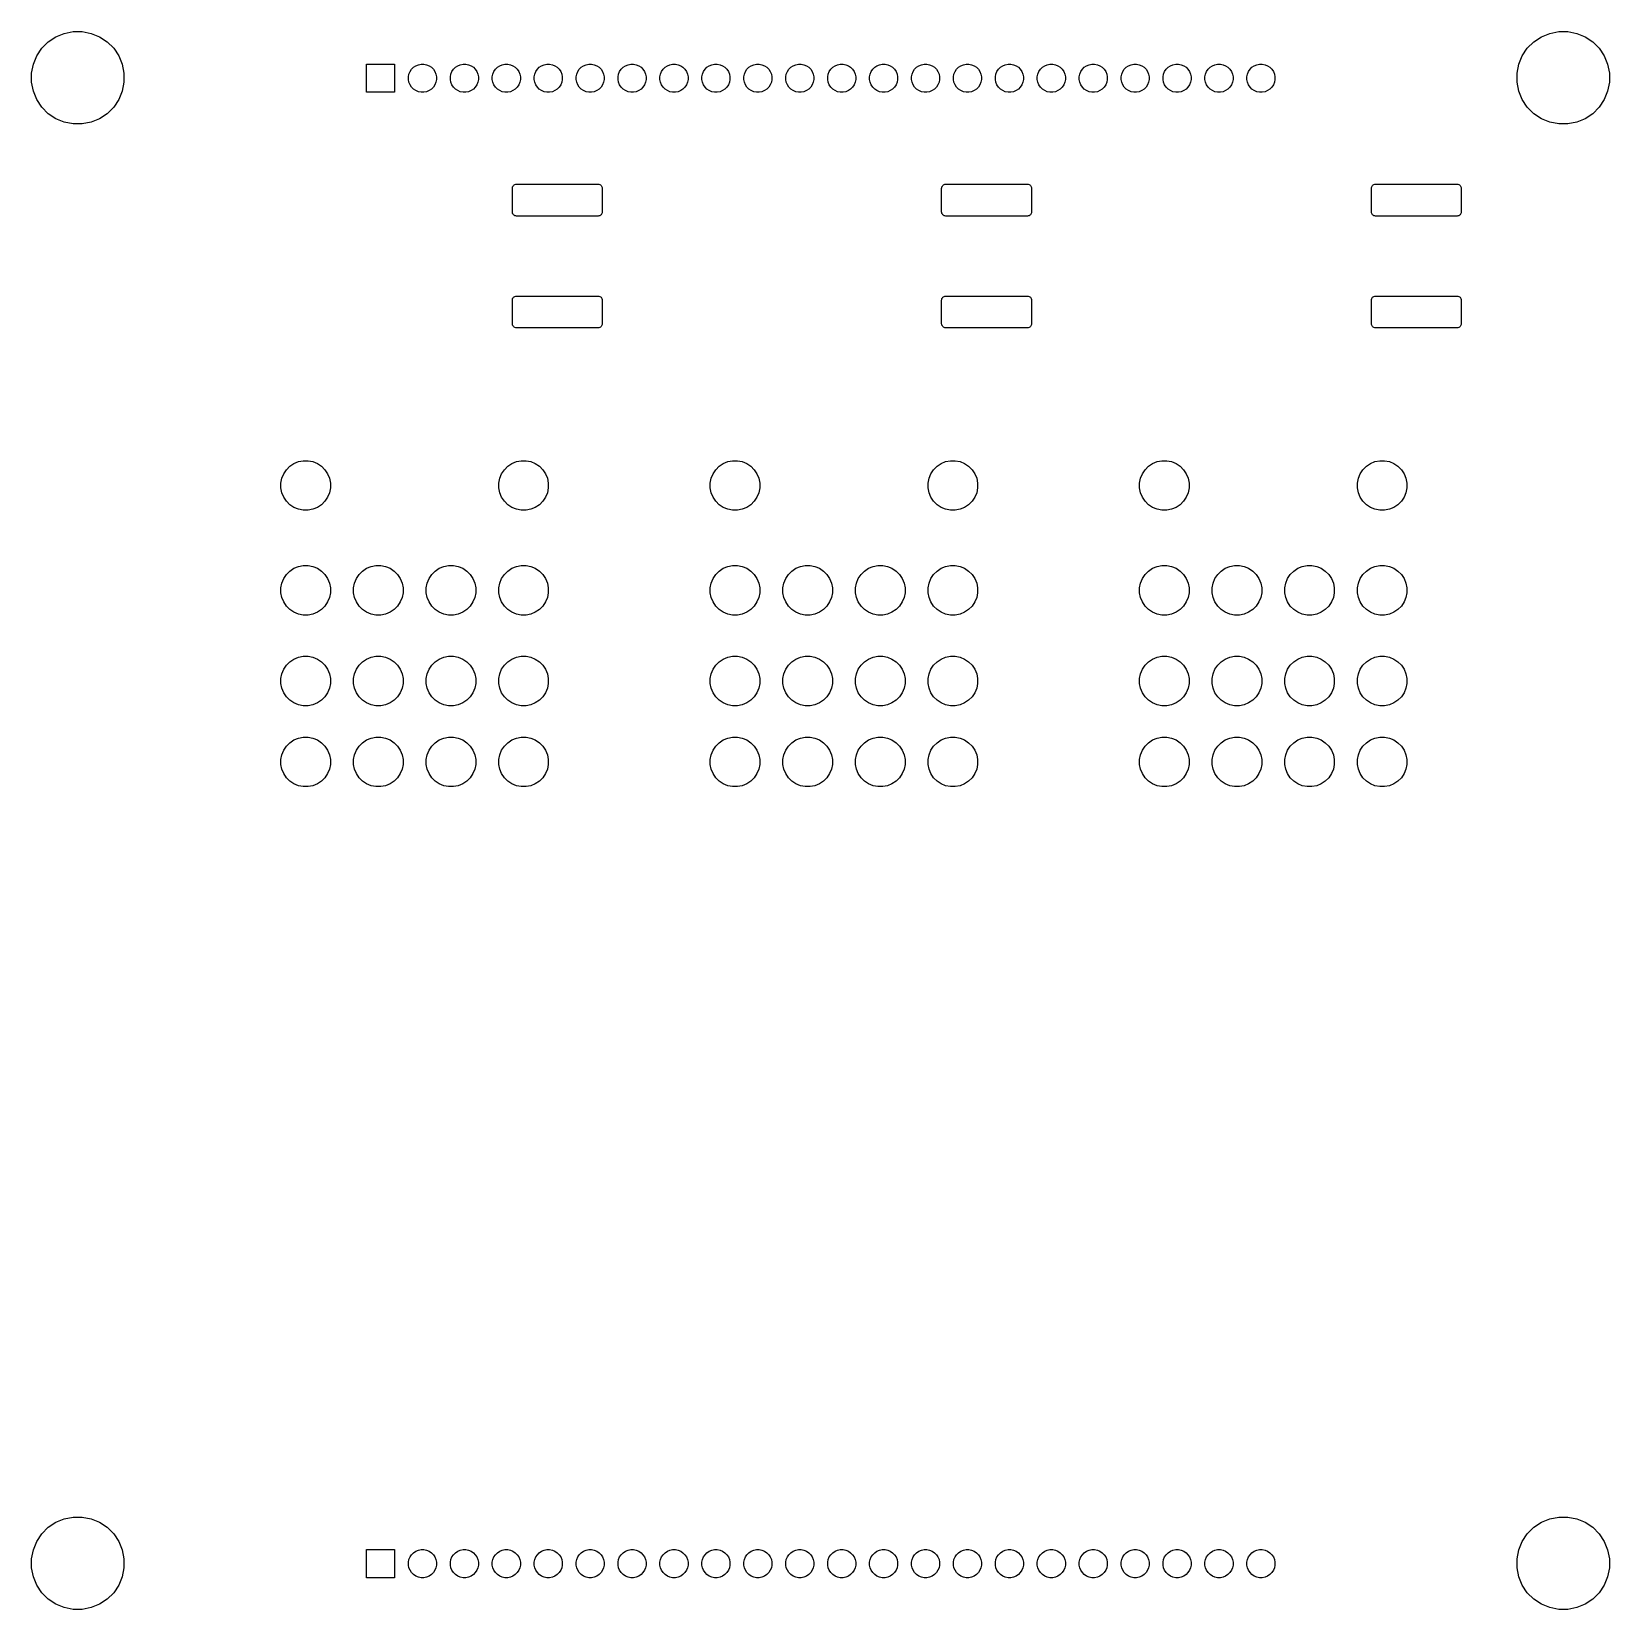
# Model space of a CAD drawing. Extents: x 62.5 to 158.1, y -193 to -97.4.
import ezdxf

# ---------------------------------------------------------------- set-up
doc = ezdxf.new("R2010")
doc.units = 0
doc.layers.add('BLACK', color=7, linetype='CONTINUOUS')

msp = doc.modelspace()

# ---------------------------------------------------------------- linework, layer by layer
at = {"layer": 'BLACK', "linetype": 'CONTINUOUS'}
for p, q in [((63.9937, -97.7087), (64.5033, -97.4976)), ((64.5033, -97.4976), (65.0442, -97.39)), ((65.0442, -97.39), (65.5958, -97.39)), ((65.5958, -97.39), (66.1367, -97.4976)), ((66.1367, -97.4976), (66.6463, -97.7087)), ((153.994, -97.7087), (154.503, -97.4976)), ((154.503, -97.4976), (155.044, -97.39)), ((155.044, -97.39), (155.596, -97.39)), ((155.596, -97.39), (156.137, -97.4976)), ((156.137, -97.4976), (156.646, -97.7087)), ((62.8387, -98.8637), (63.1451, -98.4051)), ((63.1451, -98.4051), (63.5351, -98.0151)), ((63.5351, -98.0151), (63.9937, -97.7087)), ((66.6463, -97.7087), (67.1049, -98.0151)), ((67.1049, -98.0151), (67.4949, -98.4051)), ((67.4949, -98.4051), (67.8013, -98.8637)), ((152.839, -98.8637), (153.145, -98.4051)), ((153.145, -98.4051), (153.535, -98.0151)), ((153.535, -98.0151), (153.994, -97.7087)), ((156.646, -97.7087), (157.105, -98.0151)), ((157.105, -98.0151), (157.495, -98.4051)), ((157.495, -98.4051), (157.801, -98.8637)), ((62.52, -99.9142), (62.6276, -99.3733)), ((62.6276, -99.3733), (62.8387, -98.8637)), ((67.8013, -98.8637), (68.0124, -99.3733)), ((68.0124, -99.3733), (68.12, -99.9142)), ((82.815, -101.065), (82.815, -99.365)), ((82.815, -99.365), (84.515, -99.365)), ((84.515, -99.365), (84.515, -101.065)), ((85.8024, -99.4617), (85.9571, -99.3977)), ((85.9571, -99.3977), (86.1213, -99.365)), ((86.1213, -99.365), (86.2887, -99.365)), ((86.2887, -99.365), (86.4529, -99.3977)), ((86.4529, -99.3977), (86.6076, -99.4617)), ((88.3424, -99.4617), (88.4971, -99.3977)), ((88.4971, -99.3977), (88.6613, -99.365)), ((88.6613, -99.365), (88.8287, -99.365)), ((88.8287, -99.365), (88.9929, -99.3977)), ((88.9929, -99.3977), (89.1476, -99.4617)), ((90.8824, -99.4617), (91.0371, -99.3977)), ((91.0371, -99.3977), (91.2013, -99.365)), ((91.2013, -99.365), (91.3687, -99.365)), ((91.3687, -99.365), (91.5329, -99.3977)), ((91.5329, -99.3977), (91.6876, -99.4617)), ((93.4224, -99.4617), (93.5771, -99.3977)), ((93.5771, -99.3977), (93.7413, -99.365)), ((93.7413, -99.365), (93.9087, -99.365)), ((93.9087, -99.365), (94.0729, -99.3977)), ((94.0729, -99.3977), (94.2276, -99.4617)), ((95.9624, -99.4617), (96.1171, -99.3977)), ((96.1171, -99.3977), (96.2813, -99.365)), ((96.2813, -99.365), (96.4487, -99.365)), ((96.4487, -99.365), (96.6129, -99.3977)), ((96.6129, -99.3977), (96.7676, -99.4617)), ((98.5024, -99.4617), (98.6571, -99.3977)), ((98.6571, -99.3977), (98.8213, -99.365)), ((98.8213, -99.365), (98.9887, -99.365)), ((98.9887, -99.365), (99.1529, -99.3977)), ((99.1529, -99.3977), (99.3076, -99.4617)), ((101.042, -99.4617), (101.197, -99.3977)), ((101.197, -99.3977), (101.361, -99.365)), ((101.361, -99.365), (101.529, -99.365)), ((101.529, -99.365), (101.693, -99.3977)), ((101.693, -99.3977), (101.848, -99.4617)), ((103.582, -99.4617), (103.737, -99.3977)), ((103.737, -99.3977), (103.901, -99.365)), ((103.901, -99.365), (104.069, -99.365)), ((104.069, -99.365), (104.233, -99.3977)), ((104.233, -99.3977), (104.388, -99.4617)), ((106.122, -99.4617), (106.277, -99.3977)), ((106.277, -99.3977), (106.441, -99.365)), ((106.441, -99.365), (106.609, -99.365)), ((106.609, -99.365), (106.773, -99.3977)), ((106.773, -99.3977), (106.928, -99.4617)), ((108.662, -99.4617), (108.817, -99.3977)), ((108.817, -99.3977), (108.981, -99.365)), ((108.981, -99.365), (109.149, -99.365)), ((109.149, -99.365), (109.313, -99.3977)), ((109.313, -99.3977), (109.468, -99.4617)), ((111.202, -99.4617), (111.357, -99.3977)), ((111.357, -99.3977), (111.521, -99.365)), ((111.521, -99.365), (111.689, -99.365)), ((111.689, -99.365), (111.853, -99.3977)), ((111.853, -99.3977), (112.008, -99.4617)), ((113.742, -99.4617), (113.897, -99.3977)), ((113.897, -99.3977), (114.061, -99.365)), ((114.061, -99.365), (114.229, -99.365)), ((114.229, -99.365), (114.393, -99.3977)), ((114.393, -99.3977), (114.548, -99.4617)), ((116.282, -99.4617), (116.437, -99.3977)), ((116.437, -99.3977), (116.601, -99.365)), ((116.601, -99.365), (116.769, -99.365)), ((116.769, -99.365), (116.933, -99.3977)), ((116.933, -99.3977), (117.088, -99.4617)), ((118.822, -99.4617), (118.977, -99.3977)), ((118.977, -99.3977), (119.141, -99.365)), ((119.141, -99.365), (119.309, -99.365)), ((119.309, -99.365), (119.473, -99.3977)), ((119.473, -99.3977), (119.628, -99.4617)), ((121.362, -99.4617), (121.517, -99.3977)), ((121.517, -99.3977), (121.681, -99.365)), ((121.681, -99.365), (121.849, -99.365)), ((121.849, -99.365), (122.013, -99.3977)), ((122.013, -99.3977), (122.168, -99.4617)), ((123.902, -99.4617), (124.057, -99.3977)), ((124.057, -99.3977), (124.221, -99.365)), ((124.221, -99.365), (124.389, -99.365)), ((124.389, -99.365), (124.553, -99.3977)), ((124.553, -99.3977), (124.708, -99.4617)), ((126.442, -99.4617), (126.597, -99.3977)), ((126.597, -99.3977), (126.761, -99.365)), ((126.761, -99.365), (126.929, -99.365)), ((126.929, -99.365), (127.093, -99.3977)), ((127.093, -99.3977), (127.248, -99.4617)), ((128.982, -99.4617), (129.137, -99.3977)), ((129.137, -99.3977), (129.301, -99.365)), ((129.301, -99.365), (129.469, -99.365)), ((129.469, -99.365), (129.633, -99.3977)), ((129.633, -99.3977), (129.788, -99.4617)), ((131.522, -99.4617), (131.677, -99.3977)), ((131.677, -99.3977), (131.841, -99.365)), ((131.841, -99.365), (132.009, -99.365)), ((132.009, -99.365), (132.173, -99.3977)), ((132.173, -99.3977), (132.328, -99.4617)), ((134.062, -99.4617), (134.217, -99.3977)), ((134.217, -99.3977), (134.381, -99.365)), ((134.381, -99.365), (134.549, -99.365)), ((134.549, -99.365), (134.713, -99.3977)), ((134.713, -99.3977), (134.868, -99.4617)), ((136.602, -99.4617), (136.757, -99.3977)), ((136.757, -99.3977), (136.921, -99.365)), ((136.921, -99.365), (137.089, -99.365)), ((137.089, -99.365), (137.253, -99.3977)), ((137.253, -99.3977), (137.408, -99.4617)), ((152.52, -99.9142), (152.628, -99.3733)), ((152.628, -99.3733), (152.839, -98.8637)), ((157.801, -98.8637), (158.012, -99.3733)), ((158.012, -99.3733), (158.12, -99.9142)), ((62.52, -100.466), (62.52, -99.9142)), ((68.12, -99.9142), (68.12, -100.466)), ((85.355, -100.131), (85.3877, -99.9671)), ((85.355, -100.299), (85.355, -100.131)), ((85.3877, -100.463), (85.355, -100.299)), ((85.3877, -99.9671), (85.4517, -99.8124)), ((85.4517, -99.8124), (85.5448, -99.6732)), ((85.5448, -99.6732), (85.6632, -99.5548)), ((85.6632, -99.5548), (85.8024, -99.4617)), ((86.6076, -99.4617), (86.7468, -99.5548)), ((86.7468, -99.5548), (86.8652, -99.6732)), ((86.8652, -99.6732), (86.9583, -99.8124)), ((86.9583, -99.8124), (87.0223, -99.9671)), ((87.0223, -99.9671), (87.055, -100.131)), ((87.055, -100.299), (87.0223, -100.463)), ((87.055, -100.131), (87.055, -100.299)), ((87.895, -100.131), (87.9277, -99.9671)), ((87.895, -100.299), (87.895, -100.131)), ((87.9277, -100.463), (87.895, -100.299)), ((87.9277, -99.9671), (87.9917, -99.8124)), ((87.9917, -99.8124), (88.0848, -99.6732)), ((88.0848, -99.6732), (88.2032, -99.5548)), ((88.2032, -99.5548), (88.3424, -99.4617)), ((89.1476, -99.4617), (89.2868, -99.5548)), ((89.2868, -99.5548), (89.4052, -99.6732)), ((89.4052, -99.6732), (89.4983, -99.8124)), ((89.4983, -99.8124), (89.5623, -99.9671)), ((89.5623, -99.9671), (89.595, -100.131)), ((89.595, -100.299), (89.5623, -100.463)), ((89.595, -100.131), (89.595, -100.299)), ((90.435, -100.131), (90.4677, -99.9671)), ((90.435, -100.299), (90.435, -100.131)), ((90.4677, -100.463), (90.435, -100.299)), ((90.4677, -99.9671), (90.5317, -99.8124)), ((90.5317, -99.8124), (90.6248, -99.6732)), ((90.6248, -99.6732), (90.7432, -99.5548)), ((90.7432, -99.5548), (90.8824, -99.4617)), ((91.6876, -99.4617), (91.8268, -99.5548)), ((91.8268, -99.5548), (91.9452, -99.6732)), ((91.9452, -99.6732), (92.0383, -99.8124)), ((92.0383, -99.8124), (92.1023, -99.9671)), ((92.1023, -99.9671), (92.135, -100.131)), ((92.135, -100.299), (92.1023, -100.463)), ((92.135, -100.131), (92.135, -100.299)), ((92.975, -100.131), (93.0077, -99.9671)), ((92.975, -100.299), (92.975, -100.131)), ((93.0077, -100.463), (92.975, -100.299)), ((93.0077, -99.9671), (93.0717, -99.8124)), ((93.0717, -99.8124), (93.1648, -99.6732)), ((93.1648, -99.6732), (93.2832, -99.5548)), ((93.2832, -99.5548), (93.4224, -99.4617)), ((94.2276, -99.4617), (94.3668, -99.5548)), ((94.3668, -99.5548), (94.4852, -99.6732)), ((94.4852, -99.6732), (94.5783, -99.8124)), ((94.5783, -99.8124), (94.6423, -99.9671)), ((94.6423, -99.9671), (94.675, -100.131)), ((94.675, -100.299), (94.6423, -100.463)), ((94.675, -100.131), (94.675, -100.299)), ((95.515, -100.131), (95.5477, -99.9671)), ((95.515, -100.299), (95.515, -100.131)), ((95.5477, -100.463), (95.515, -100.299)), ((95.5477, -99.9671), (95.6117, -99.8124)), ((95.6117, -99.8124), (95.7048, -99.6732)), ((95.7048, -99.6732), (95.8232, -99.5548)), ((95.8232, -99.5548), (95.9624, -99.4617)), ((96.7676, -99.4617), (96.9068, -99.5548)), ((96.9068, -99.5548), (97.0252, -99.6732)), ((97.0252, -99.6732), (97.1183, -99.8124)), ((97.1183, -99.8124), (97.1823, -99.9671)), ((97.1823, -99.9671), (97.215, -100.131)), ((97.215, -100.299), (97.1823, -100.463)), ((97.215, -100.131), (97.215, -100.299)), ((98.055, -100.131), (98.0877, -99.9671)), ((98.055, -100.299), (98.055, -100.131)), ((98.0877, -100.463), (98.055, -100.299)), ((98.0877, -99.9671), (98.1517, -99.8124)), ((98.1517, -99.8124), (98.2448, -99.6732)), ((98.2448, -99.6732), (98.3632, -99.5548)), ((98.3632, -99.5548), (98.5024, -99.4617)), ((99.3076, -99.4617), (99.4468, -99.5548)), ((99.4468, -99.5548), (99.5652, -99.6732)), ((99.5652, -99.6732), (99.6583, -99.8124)), ((99.6583, -99.8124), (99.7223, -99.9671)), ((99.7223, -99.9671), (99.755, -100.131)), ((99.755, -100.299), (99.7223, -100.463)), ((99.755, -100.131), (99.755, -100.299)), ((100.595, -100.131), (100.628, -99.9671)), ((100.595, -100.299), (100.595, -100.131)), ((100.628, -100.463), (100.595, -100.299)), ((100.628, -99.9671), (100.692, -99.8124)), ((100.692, -99.8124), (100.785, -99.6732)), ((100.785, -99.6732), (100.903, -99.5548)), ((100.903, -99.5548), (101.042, -99.4617)), ((101.848, -99.4617), (101.987, -99.5548)), ((101.987, -99.5548), (102.105, -99.6732)), ((102.105, -99.6732), (102.198, -99.8124)), ((102.198, -99.8124), (102.262, -99.9671)), ((102.262, -99.9671), (102.295, -100.131)), ((102.295, -100.299), (102.262, -100.463)), ((102.295, -100.131), (102.295, -100.299)), ((103.135, -100.131), (103.168, -99.9671)), ((103.135, -100.299), (103.135, -100.131)), ((103.168, -100.463), (103.135, -100.299)), ((103.168, -99.9671), (103.232, -99.8124)), ((103.232, -99.8124), (103.325, -99.6732)), ((103.325, -99.6732), (103.443, -99.5548)), ((103.443, -99.5548), (103.582, -99.4617)), ((104.388, -99.4617), (104.527, -99.5548)), ((104.527, -99.5548), (104.645, -99.6732)), ((104.645, -99.6732), (104.738, -99.8124)), ((104.738, -99.8124), (104.802, -99.9671)), ((104.802, -99.9671), (104.835, -100.131)), ((104.835, -100.299), (104.802, -100.463)), ((104.835, -100.131), (104.835, -100.299)), ((105.675, -100.131), (105.708, -99.9671)), ((105.675, -100.299), (105.675, -100.131)), ((105.708, -100.463), (105.675, -100.299)), ((105.708, -99.9671), (105.772, -99.8124)), ((105.772, -99.8124), (105.865, -99.6732)), ((105.865, -99.6732), (105.983, -99.5548)), ((105.983, -99.5548), (106.122, -99.4617)), ((106.928, -99.4617), (107.067, -99.5548)), ((107.067, -99.5548), (107.185, -99.6732)), ((107.185, -99.6732), (107.278, -99.8124)), ((107.278, -99.8124), (107.342, -99.9671)), ((107.342, -99.9671), (107.375, -100.131)), ((107.375, -100.299), (107.342, -100.463)), ((107.375, -100.131), (107.375, -100.299)), ((108.215, -100.131), (108.248, -99.9671)), ((108.215, -100.299), (108.215, -100.131)), ((108.248, -100.463), (108.215, -100.299)), ((108.248, -99.9671), (108.312, -99.8124)), ((108.312, -99.8124), (108.405, -99.6732)), ((108.405, -99.6732), (108.523, -99.5548)), ((108.523, -99.5548), (108.662, -99.4617)), ((109.468, -99.4617), (109.607, -99.5548)), ((109.607, -99.5548), (109.725, -99.6732)), ((109.725, -99.6732), (109.818, -99.8124)), ((109.818, -99.8124), (109.882, -99.9671)), ((109.882, -99.9671), (109.915, -100.131)), ((109.915, -100.299), (109.882, -100.463)), ((109.915, -100.131), (109.915, -100.299)), ((110.755, -100.131), (110.788, -99.9671)), ((110.755, -100.299), (110.755, -100.131)), ((110.788, -100.463), (110.755, -100.299)), ((110.788, -99.9671), (110.852, -99.8124)), ((110.852, -99.8124), (110.945, -99.6732)), ((110.945, -99.6732), (111.063, -99.5548)), ((111.063, -99.5548), (111.202, -99.4617)), ((112.008, -99.4617), (112.147, -99.5548)), ((112.147, -99.5548), (112.265, -99.6732)), ((112.265, -99.6732), (112.358, -99.8124)), ((112.358, -99.8124), (112.422, -99.9671)), ((112.422, -99.9671), (112.455, -100.131)), ((112.455, -100.299), (112.422, -100.463)), ((112.455, -100.131), (112.455, -100.299)), ((113.295, -100.131), (113.328, -99.9671)), ((113.295, -100.299), (113.295, -100.131)), ((113.328, -100.463), (113.295, -100.299)), ((113.328, -99.9671), (113.392, -99.8124)), ((113.392, -99.8124), (113.485, -99.6732)), ((113.485, -99.6732), (113.603, -99.5548)), ((113.603, -99.5548), (113.742, -99.4617)), ((114.548, -99.4617), (114.687, -99.5548)), ((114.687, -99.5548), (114.805, -99.6732)), ((114.805, -99.6732), (114.898, -99.8124)), ((114.898, -99.8124), (114.962, -99.9671)), ((114.962, -99.9671), (114.995, -100.131)), ((114.995, -100.299), (114.962, -100.463)), ((114.995, -100.131), (114.995, -100.299)), ((115.835, -100.131), (115.868, -99.9671)), ((115.835, -100.299), (115.835, -100.131)), ((115.868, -100.463), (115.835, -100.299)), ((115.868, -99.9671), (115.932, -99.8124)), ((115.932, -99.8124), (116.025, -99.6732)), ((116.025, -99.6732), (116.143, -99.5548)), ((116.143, -99.5548), (116.282, -99.4617)), ((117.088, -99.4617), (117.227, -99.5548)), ((117.227, -99.5548), (117.345, -99.6732)), ((117.345, -99.6732), (117.438, -99.8124)), ((117.438, -99.8124), (117.502, -99.9671)), ((117.502, -99.9671), (117.535, -100.131)), ((117.535, -100.299), (117.502, -100.463)), ((117.535, -100.131), (117.535, -100.299)), ((118.375, -100.131), (118.408, -99.9671)), ((118.375, -100.299), (118.375, -100.131)), ((118.408, -100.463), (118.375, -100.299)), ((118.408, -99.9671), (118.472, -99.8124)), ((118.472, -99.8124), (118.565, -99.6732)), ((118.565, -99.6732), (118.683, -99.5548)), ((118.683, -99.5548), (118.822, -99.4617)), ((119.628, -99.4617), (119.767, -99.5548)), ((119.767, -99.5548), (119.885, -99.6732)), ((119.885, -99.6732), (119.978, -99.8124)), ((119.978, -99.8124), (120.042, -99.9671)), ((120.042, -99.9671), (120.075, -100.131)), ((120.075, -100.299), (120.042, -100.463)), ((120.075, -100.131), (120.075, -100.299)), ((120.915, -100.131), (120.948, -99.9671)), ((120.915, -100.299), (120.915, -100.131)), ((120.948, -100.463), (120.915, -100.299)), ((120.948, -99.9671), (121.012, -99.8124)), ((121.012, -99.8124), (121.105, -99.6732)), ((121.105, -99.6732), (121.223, -99.5548)), ((121.223, -99.5548), (121.362, -99.4617)), ((122.168, -99.4617), (122.307, -99.5548)), ((122.307, -99.5548), (122.425, -99.6732)), ((122.425, -99.6732), (122.518, -99.8124)), ((122.518, -99.8124), (122.582, -99.9671)), ((122.582, -99.9671), (122.615, -100.131)), ((122.615, -100.299), (122.582, -100.463)), ((122.615, -100.131), (122.615, -100.299)), ((123.455, -100.131), (123.488, -99.9671)), ((123.455, -100.299), (123.455, -100.131)), ((123.488, -100.463), (123.455, -100.299)), ((123.488, -99.9671), (123.552, -99.8124)), ((123.552, -99.8124), (123.645, -99.6732)), ((123.645, -99.6732), (123.763, -99.5548)), ((123.763, -99.5548), (123.902, -99.4617)), ((124.708, -99.4617), (124.847, -99.5548)), ((124.847, -99.5548), (124.965, -99.6732)), ((124.965, -99.6732), (125.058, -99.8124)), ((125.058, -99.8124), (125.122, -99.9671)), ((125.122, -99.9671), (125.155, -100.131)), ((125.155, -100.299), (125.122, -100.463)), ((125.155, -100.131), (125.155, -100.299)), ((125.995, -100.131), (126.028, -99.9671)), ((125.995, -100.299), (125.995, -100.131)), ((126.028, -100.463), (125.995, -100.299)), ((126.028, -99.9671), (126.092, -99.8124)), ((126.092, -99.8124), (126.185, -99.6732)), ((126.185, -99.6732), (126.303, -99.5548)), ((126.303, -99.5548), (126.442, -99.4617)), ((127.248, -99.4617), (127.387, -99.5548)), ((127.387, -99.5548), (127.505, -99.6732)), ((127.505, -99.6732), (127.598, -99.8124)), ((127.598, -99.8124), (127.662, -99.9671)), ((127.662, -99.9671), (127.695, -100.131)), ((127.695, -100.299), (127.662, -100.463)), ((127.695, -100.131), (127.695, -100.299)), ((128.535, -100.131), (128.568, -99.9671)), ((128.535, -100.299), (128.535, -100.131)), ((128.568, -100.463), (128.535, -100.299)), ((128.568, -99.9671), (128.632, -99.8124)), ((128.632, -99.8124), (128.725, -99.6732)), ((128.725, -99.6732), (128.843, -99.5548)), ((128.843, -99.5548), (128.982, -99.4617)), ((129.788, -99.4617), (129.927, -99.5548)), ((129.927, -99.5548), (130.045, -99.6732)), ((130.045, -99.6732), (130.138, -99.8124)), ((130.138, -99.8124), (130.202, -99.9671)), ((130.202, -99.9671), (130.235, -100.131)), ((130.235, -100.299), (130.202, -100.463)), ((130.235, -100.131), (130.235, -100.299)), ((131.075, -100.131), (131.108, -99.9671)), ((131.075, -100.299), (131.075, -100.131)), ((131.108, -100.463), (131.075, -100.299)), ((131.108, -99.9671), (131.172, -99.8124)), ((131.172, -99.8124), (131.265, -99.6732)), ((131.265, -99.6732), (131.383, -99.5548)), ((131.383, -99.5548), (131.522, -99.4617)), ((132.328, -99.4617), (132.467, -99.5548)), ((132.467, -99.5548), (132.585, -99.6732)), ((132.585, -99.6732), (132.678, -99.8124)), ((132.678, -99.8124), (132.742, -99.9671)), ((132.742, -99.9671), (132.775, -100.131)), ((132.775, -100.299), (132.742, -100.463)), ((132.775, -100.131), (132.775, -100.299)), ((133.615, -100.131), (133.648, -99.9671)), ((133.615, -100.299), (133.615, -100.131)), ((133.648, -100.463), (133.615, -100.299)), ((133.648, -99.9671), (133.712, -99.8124)), ((133.712, -99.8124), (133.805, -99.6732)), ((133.805, -99.6732), (133.923, -99.5548)), ((133.923, -99.5548), (134.062, -99.4617)), ((134.868, -99.4617), (135.007, -99.5548)), ((135.007, -99.5548), (135.125, -99.6732)), ((135.125, -99.6732), (135.218, -99.8124)), ((135.218, -99.8124), (135.282, -99.9671)), ((135.282, -99.9671), (135.315, -100.131)), ((135.315, -100.299), (135.282, -100.463)), ((135.315, -100.131), (135.315, -100.299)), ((136.155, -100.131), (136.188, -99.9671)), ((136.155, -100.299), (136.155, -100.131)), ((136.188, -100.463), (136.155, -100.299)), ((136.188, -99.9671), (136.252, -99.8124)), ((136.252, -99.8124), (136.345, -99.6732)), ((136.345, -99.6732), (136.463, -99.5548)), ((136.463, -99.5548), (136.602, -99.4617)), ((137.408, -99.4617), (137.547, -99.5548)), ((137.547, -99.5548), (137.665, -99.6732)), ((137.665, -99.6732), (137.758, -99.8124)), ((137.758, -99.8124), (137.822, -99.9671)), ((137.822, -99.9671), (137.855, -100.131)), ((137.855, -100.299), (137.822, -100.463)), ((137.855, -100.131), (137.855, -100.299)), ((152.52, -100.466), (152.52, -99.9142)), ((158.12, -99.9142), (158.12, -100.466)), ((62.6276, -101.007), (62.52, -100.466)), ((62.8387, -101.516), (62.6276, -101.007)), ((68.0124, -101.007), (67.8013, -101.516)), ((68.12, -100.466), (68.0124, -101.007)), ((84.515, -101.065), (82.815, -101.065)), ((85.4517, -100.618), (85.3877, -100.463)), ((85.5448, -100.757), (85.4517, -100.618)), ((85.6632, -100.875), (85.5448, -100.757)), ((85.8024, -100.968), (85.6632, -100.875)), ((85.9571, -101.032), (85.8024, -100.968)), ((86.1213, -101.065), (85.9571, -101.032)), ((86.2887, -101.065), (86.1213, -101.065)), ((86.4529, -101.032), (86.2887, -101.065)), ((86.6076, -100.968), (86.4529, -101.032)), ((86.7468, -100.875), (86.6076, -100.968)), ((86.8652, -100.757), (86.7468, -100.875)), ((86.9583, -100.618), (86.8652, -100.757)), ((87.0223, -100.463), (86.9583, -100.618)), ((87.9917, -100.618), (87.9277, -100.463)), ((88.0848, -100.757), (87.9917, -100.618)), ((88.2032, -100.875), (88.0848, -100.757)), ((88.3424, -100.968), (88.2032, -100.875)), ((88.4971, -101.032), (88.3424, -100.968)), ((88.6613, -101.065), (88.4971, -101.032)), ((88.8287, -101.065), (88.6613, -101.065)), ((88.9929, -101.032), (88.8287, -101.065)), ((89.1476, -100.968), (88.9929, -101.032)), ((89.2868, -100.875), (89.1476, -100.968)), ((89.4052, -100.757), (89.2868, -100.875)), ((89.4983, -100.618), (89.4052, -100.757)), ((89.5623, -100.463), (89.4983, -100.618)), ((90.5317, -100.618), (90.4677, -100.463)), ((90.6248, -100.757), (90.5317, -100.618)), ((90.7432, -100.875), (90.6248, -100.757)), ((90.8824, -100.968), (90.7432, -100.875)), ((91.0371, -101.032), (90.8824, -100.968)), ((91.2013, -101.065), (91.0371, -101.032)), ((91.3687, -101.065), (91.2013, -101.065)), ((91.5329, -101.032), (91.3687, -101.065)), ((91.6876, -100.968), (91.5329, -101.032)), ((91.8268, -100.875), (91.6876, -100.968)), ((91.9452, -100.757), (91.8268, -100.875)), ((92.0383, -100.618), (91.9452, -100.757)), ((92.1023, -100.463), (92.0383, -100.618)), ((93.0717, -100.618), (93.0077, -100.463)), ((93.1648, -100.757), (93.0717, -100.618)), ((93.2832, -100.875), (93.1648, -100.757)), ((93.4224, -100.968), (93.2832, -100.875)), ((93.5771, -101.032), (93.4224, -100.968)), ((93.7413, -101.065), (93.5771, -101.032)), ((93.9087, -101.065), (93.7413, -101.065)), ((94.0729, -101.032), (93.9087, -101.065)), ((94.2276, -100.968), (94.0729, -101.032)), ((94.3668, -100.875), (94.2276, -100.968)), ((94.4852, -100.757), (94.3668, -100.875)), ((94.5783, -100.618), (94.4852, -100.757)), ((94.6423, -100.463), (94.5783, -100.618)), ((95.6117, -100.618), (95.5477, -100.463)), ((95.7048, -100.757), (95.6117, -100.618)), ((95.8232, -100.875), (95.7048, -100.757)), ((95.9624, -100.968), (95.8232, -100.875)), ((96.1171, -101.032), (95.9624, -100.968)), ((96.2813, -101.065), (96.1171, -101.032)), ((96.4487, -101.065), (96.2813, -101.065)), ((96.6129, -101.032), (96.4487, -101.065)), ((96.7676, -100.968), (96.6129, -101.032)), ((96.9068, -100.875), (96.7676, -100.968)), ((97.0252, -100.757), (96.9068, -100.875)), ((97.1183, -100.618), (97.0252, -100.757)), ((97.1823, -100.463), (97.1183, -100.618)), ((98.1517, -100.618), (98.0877, -100.463)), ((98.2448, -100.757), (98.1517, -100.618)), ((98.3632, -100.875), (98.2448, -100.757)), ((98.5024, -100.968), (98.3632, -100.875)), ((98.6571, -101.032), (98.5024, -100.968)), ((98.8213, -101.065), (98.6571, -101.032)), ((98.9887, -101.065), (98.8213, -101.065)), ((99.1529, -101.032), (98.9887, -101.065)), ((99.3076, -100.968), (99.1529, -101.032)), ((99.4468, -100.875), (99.3076, -100.968)), ((99.5652, -100.757), (99.4468, -100.875)), ((99.6583, -100.618), (99.5652, -100.757)), ((99.7223, -100.463), (99.6583, -100.618)), ((100.692, -100.618), (100.628, -100.463)), ((100.785, -100.757), (100.692, -100.618)), ((100.903, -100.875), (100.785, -100.757)), ((101.042, -100.968), (100.903, -100.875)), ((101.197, -101.032), (101.042, -100.968)), ((101.361, -101.065), (101.197, -101.032)), ((101.529, -101.065), (101.361, -101.065)), ((101.693, -101.032), (101.529, -101.065)), ((101.848, -100.968), (101.693, -101.032)), ((101.987, -100.875), (101.848, -100.968)), ((102.105, -100.757), (101.987, -100.875)), ((102.198, -100.618), (102.105, -100.757)), ((102.262, -100.463), (102.198, -100.618)), ((103.232, -100.618), (103.168, -100.463)), ((103.325, -100.757), (103.232, -100.618)), ((103.443, -100.875), (103.325, -100.757)), ((103.582, -100.968), (103.443, -100.875)), ((103.737, -101.032), (103.582, -100.968)), ((103.901, -101.065), (103.737, -101.032)), ((104.069, -101.065), (103.901, -101.065)), ((104.233, -101.032), (104.069, -101.065)), ((104.388, -100.968), (104.233, -101.032)), ((104.527, -100.875), (104.388, -100.968)), ((104.645, -100.757), (104.527, -100.875)), ((104.738, -100.618), (104.645, -100.757)), ((104.802, -100.463), (104.738, -100.618)), ((105.772, -100.618), (105.708, -100.463)), ((105.865, -100.757), (105.772, -100.618)), ((105.983, -100.875), (105.865, -100.757)), ((106.122, -100.968), (105.983, -100.875)), ((106.277, -101.032), (106.122, -100.968)), ((106.441, -101.065), (106.277, -101.032)), ((106.609, -101.065), (106.441, -101.065)), ((106.773, -101.032), (106.609, -101.065)), ((106.928, -100.968), (106.773, -101.032)), ((107.067, -100.875), (106.928, -100.968)), ((107.185, -100.757), (107.067, -100.875)), ((107.278, -100.618), (107.185, -100.757)), ((107.342, -100.463), (107.278, -100.618)), ((108.312, -100.618), (108.248, -100.463)), ((108.405, -100.757), (108.312, -100.618)), ((108.523, -100.875), (108.405, -100.757)), ((108.662, -100.968), (108.523, -100.875)), ((108.817, -101.032), (108.662, -100.968)), ((108.981, -101.065), (108.817, -101.032)), ((109.149, -101.065), (108.981, -101.065)), ((109.313, -101.032), (109.149, -101.065)), ((109.468, -100.968), (109.313, -101.032)), ((109.607, -100.875), (109.468, -100.968)), ((109.725, -100.757), (109.607, -100.875)), ((109.818, -100.618), (109.725, -100.757)), ((109.882, -100.463), (109.818, -100.618)), ((110.852, -100.618), (110.788, -100.463)), ((110.945, -100.757), (110.852, -100.618)), ((111.063, -100.875), (110.945, -100.757)), ((111.202, -100.968), (111.063, -100.875)), ((111.357, -101.032), (111.202, -100.968)), ((111.521, -101.065), (111.357, -101.032)), ((111.689, -101.065), (111.521, -101.065)), ((111.853, -101.032), (111.689, -101.065)), ((112.008, -100.968), (111.853, -101.032)), ((112.147, -100.875), (112.008, -100.968)), ((112.265, -100.757), (112.147, -100.875)), ((112.358, -100.618), (112.265, -100.757)), ((112.422, -100.463), (112.358, -100.618)), ((113.392, -100.618), (113.328, -100.463)), ((113.485, -100.757), (113.392, -100.618)), ((113.603, -100.875), (113.485, -100.757)), ((113.742, -100.968), (113.603, -100.875)), ((113.897, -101.032), (113.742, -100.968)), ((114.061, -101.065), (113.897, -101.032)), ((114.229, -101.065), (114.061, -101.065)), ((114.393, -101.032), (114.229, -101.065)), ((114.548, -100.968), (114.393, -101.032)), ((114.687, -100.875), (114.548, -100.968)), ((114.805, -100.757), (114.687, -100.875)), ((114.898, -100.618), (114.805, -100.757)), ((114.962, -100.463), (114.898, -100.618)), ((115.932, -100.618), (115.868, -100.463)), ((116.025, -100.757), (115.932, -100.618)), ((116.143, -100.875), (116.025, -100.757)), ((116.282, -100.968), (116.143, -100.875)), ((116.437, -101.032), (116.282, -100.968)), ((116.601, -101.065), (116.437, -101.032)), ((116.769, -101.065), (116.601, -101.065)), ((116.933, -101.032), (116.769, -101.065)), ((117.088, -100.968), (116.933, -101.032)), ((117.227, -100.875), (117.088, -100.968)), ((117.345, -100.757), (117.227, -100.875)), ((117.438, -100.618), (117.345, -100.757)), ((117.502, -100.463), (117.438, -100.618)), ((118.472, -100.618), (118.408, -100.463)), ((118.565, -100.757), (118.472, -100.618)), ((118.683, -100.875), (118.565, -100.757)), ((118.822, -100.968), (118.683, -100.875)), ((118.977, -101.032), (118.822, -100.968)), ((119.141, -101.065), (118.977, -101.032)), ((119.309, -101.065), (119.141, -101.065)), ((119.473, -101.032), (119.309, -101.065)), ((119.628, -100.968), (119.473, -101.032)), ((119.767, -100.875), (119.628, -100.968)), ((119.885, -100.757), (119.767, -100.875)), ((119.978, -100.618), (119.885, -100.757)), ((120.042, -100.463), (119.978, -100.618)), ((121.012, -100.618), (120.948, -100.463)), ((121.105, -100.757), (121.012, -100.618)), ((121.223, -100.875), (121.105, -100.757)), ((121.362, -100.968), (121.223, -100.875)), ((121.517, -101.032), (121.362, -100.968)), ((121.681, -101.065), (121.517, -101.032)), ((121.849, -101.065), (121.681, -101.065)), ((122.013, -101.032), (121.849, -101.065)), ((122.168, -100.968), (122.013, -101.032)), ((122.307, -100.875), (122.168, -100.968)), ((122.425, -100.757), (122.307, -100.875)), ((122.518, -100.618), (122.425, -100.757)), ((122.582, -100.463), (122.518, -100.618)), ((123.552, -100.618), (123.488, -100.463)), ((123.645, -100.757), (123.552, -100.618)), ((123.763, -100.875), (123.645, -100.757)), ((123.902, -100.968), (123.763, -100.875)), ((124.057, -101.032), (123.902, -100.968)), ((124.221, -101.065), (124.057, -101.032)), ((124.389, -101.065), (124.221, -101.065)), ((124.553, -101.032), (124.389, -101.065)), ((124.708, -100.968), (124.553, -101.032)), ((124.847, -100.875), (124.708, -100.968)), ((124.965, -100.757), (124.847, -100.875)), ((125.058, -100.618), (124.965, -100.757)), ((125.122, -100.463), (125.058, -100.618)), ((126.092, -100.618), (126.028, -100.463)), ((126.185, -100.757), (126.092, -100.618)), ((126.303, -100.875), (126.185, -100.757)), ((126.442, -100.968), (126.303, -100.875)), ((126.597, -101.032), (126.442, -100.968)), ((126.761, -101.065), (126.597, -101.032)), ((126.929, -101.065), (126.761, -101.065)), ((127.093, -101.032), (126.929, -101.065)), ((127.248, -100.968), (127.093, -101.032)), ((127.387, -100.875), (127.248, -100.968)), ((127.505, -100.757), (127.387, -100.875)), ((127.598, -100.618), (127.505, -100.757)), ((127.662, -100.463), (127.598, -100.618)), ((128.632, -100.618), (128.568, -100.463)), ((128.725, -100.757), (128.632, -100.618)), ((128.843, -100.875), (128.725, -100.757)), ((128.982, -100.968), (128.843, -100.875)), ((129.137, -101.032), (128.982, -100.968)), ((129.301, -101.065), (129.137, -101.032)), ((129.469, -101.065), (129.301, -101.065)), ((129.633, -101.032), (129.469, -101.065)), ((129.788, -100.968), (129.633, -101.032)), ((129.927, -100.875), (129.788, -100.968)), ((130.045, -100.757), (129.927, -100.875)), ((130.138, -100.618), (130.045, -100.757)), ((130.202, -100.463), (130.138, -100.618)), ((131.172, -100.618), (131.108, -100.463)), ((131.265, -100.757), (131.172, -100.618)), ((131.383, -100.875), (131.265, -100.757)), ((131.522, -100.968), (131.383, -100.875)), ((131.677, -101.032), (131.522, -100.968)), ((131.841, -101.065), (131.677, -101.032)), ((132.009, -101.065), (131.841, -101.065)), ((132.173, -101.032), (132.009, -101.065)), ((132.328, -100.968), (132.173, -101.032)), ((132.467, -100.875), (132.328, -100.968)), ((132.585, -100.757), (132.467, -100.875)), ((132.678, -100.618), (132.585, -100.757)), ((132.742, -100.463), (132.678, -100.618)), ((133.712, -100.618), (133.648, -100.463)), ((133.805, -100.757), (133.712, -100.618)), ((133.923, -100.875), (133.805, -100.757)), ((134.062, -100.968), (133.923, -100.875)), ((134.217, -101.032), (134.062, -100.968)), ((134.381, -101.065), (134.217, -101.032)), ((134.549, -101.065), (134.381, -101.065)), ((134.713, -101.032), (134.549, -101.065)), ((134.868, -100.968), (134.713, -101.032)), ((135.007, -100.875), (134.868, -100.968)), ((135.125, -100.757), (135.007, -100.875)), ((135.218, -100.618), (135.125, -100.757)), ((135.282, -100.463), (135.218, -100.618)), ((136.252, -100.618), (136.188, -100.463)), ((136.345, -100.757), (136.252, -100.618)), ((136.463, -100.875), (136.345, -100.757)), ((136.602, -100.968), (136.463, -100.875)), ((136.757, -101.032), (136.602, -100.968)), ((136.921, -101.065), (136.757, -101.032)), ((137.089, -101.065), (136.921, -101.065)), ((137.253, -101.032), (137.089, -101.065)), ((137.408, -100.968), (137.253, -101.032)), ((137.547, -100.875), (137.408, -100.968)), ((137.665, -100.757), (137.547, -100.875)), ((137.758, -100.618), (137.665, -100.757)), ((137.822, -100.463), (137.758, -100.618)), ((152.628, -101.007), (152.52, -100.466)), ((152.839, -101.516), (152.628, -101.007)), ((158.012, -101.007), (157.801, -101.516)), ((158.12, -100.466), (158.012, -101.007)), ((63.1451, -101.975), (62.8387, -101.516)), ((63.5351, -102.365), (63.1451, -101.975)), ((67.4949, -101.975), (67.1049, -102.365)), ((67.8013, -101.516), (67.4949, -101.975)), ((153.145, -101.975), (152.839, -101.516)), ((153.535, -102.365), (153.145, -101.975)), ((157.495, -101.975), (157.105, -102.365)), ((157.801, -101.516), (157.495, -101.975)), ((63.9937, -102.671), (63.5351, -102.365)), ((64.5033, -102.882), (63.9937, -102.671)), ((65.0442, -102.99), (64.5033, -102.882)), ((65.5958, -102.99), (65.0442, -102.99)), ((66.1367, -102.882), (65.5958, -102.99)), ((66.6463, -102.671), (66.1367, -102.882)), ((67.1049, -102.365), (66.6463, -102.671)), ((153.994, -102.671), (153.535, -102.365)), ((154.503, -102.882), (153.994, -102.671)), ((155.044, -102.99), (154.503, -102.882)), ((155.596, -102.99), (155.044, -102.99)), ((156.137, -102.882), (155.596, -102.99)), ((156.646, -102.671), (156.137, -102.882)), ((157.105, -102.365), (156.646, -102.671)), ((91.65, -106.89), (91.6548, -106.841)), ((91.65, -108.315), (91.65, -106.89)), ((91.6548, -106.841), (91.669, -106.794)), ((91.669, -106.794), (91.6921, -106.751)), ((91.6921, -106.751), (91.7232, -106.713)), ((91.7232, -106.713), (91.7611, -106.682)), ((91.7611, -106.682), (91.8043, -106.659)), ((91.8043, -106.659), (91.8512, -106.645)), ((91.8512, -106.645), (91.9, -106.64)), ((91.9, -106.64), (96.85, -106.64)), ((96.85, -106.64), (96.8988, -106.645)), ((96.8988, -106.645), (96.9457, -106.659)), ((96.9457, -106.659), (96.9889, -106.682)), ((96.9889, -106.682), (97.0268, -106.713)), ((97.0268, -106.713), (97.0579, -106.751)), ((97.0579, -106.751), (97.081, -106.794)), ((97.081, -106.794), (97.0952, -106.841)), ((97.0952, -106.841), (97.1, -106.89)), ((97.1, -106.89), (97.1, -108.315)), ((117.66, -106.89), (117.665, -106.841)), ((117.66, -108.315), (117.66, -106.89)), ((117.665, -106.841), (117.679, -106.794)), ((117.679, -106.794), (117.702, -106.751)), ((117.702, -106.751), (117.733, -106.713)), ((117.733, -106.713), (117.771, -106.682)), ((117.771, -106.682), (117.814, -106.659)), ((117.814, -106.659), (117.861, -106.645)), ((117.861, -106.645), (117.91, -106.64)), ((117.91, -106.64), (122.86, -106.64)), ((122.86, -106.64), (122.909, -106.645)), ((122.909, -106.645), (122.956, -106.659)), ((122.956, -106.659), (122.999, -106.682)), ((122.999, -106.682), (123.037, -106.713)), ((123.037, -106.713), (123.068, -106.751)), ((123.068, -106.751), (123.091, -106.794)), ((123.091, -106.794), (123.105, -106.841)), ((123.105, -106.841), (123.11, -106.89)), ((123.11, -106.89), (123.11, -108.315)), ((143.695, -106.89), (143.7, -106.841)), ((143.695, -108.315), (143.695, -106.89)), ((143.7, -106.841), (143.714, -106.794)), ((143.714, -106.794), (143.737, -106.751)), ((143.737, -106.751), (143.768, -106.713)), ((143.768, -106.713), (143.806, -106.682)), ((143.806, -106.682), (143.849, -106.659)), ((143.849, -106.659), (143.896, -106.645)), ((143.896, -106.645), (143.945, -106.64)), ((143.945, -106.64), (148.895, -106.64)), ((148.895, -106.64), (148.944, -106.645)), ((148.944, -106.645), (148.991, -106.659)), ((148.991, -106.659), (149.034, -106.682)), ((149.034, -106.682), (149.072, -106.713)), ((149.072, -106.713), (149.103, -106.751)), ((149.103, -106.751), (149.126, -106.794)), ((149.126, -106.794), (149.14, -106.841)), ((149.14, -106.841), (149.145, -106.89)), ((149.145, -106.89), (149.145, -108.315)), ((91.6548, -108.364), (91.65, -108.315)), ((91.669, -108.411), (91.6548, -108.364)), ((91.6921, -108.454), (91.669, -108.411)), ((91.7232, -108.492), (91.6921, -108.454)), ((91.7611, -108.523), (91.7232, -108.492)), ((91.8043, -108.546), (91.7611, -108.523)), ((91.8512, -108.56), (91.8043, -108.546)), ((91.9, -108.565), (91.8512, -108.56)), ((96.85, -108.565), (91.9, -108.565)), ((96.8988, -108.56), (96.85, -108.565)), ((96.9457, -108.546), (96.8988, -108.56)), ((96.9889, -108.523), (96.9457, -108.546)), ((97.0268, -108.492), (96.9889, -108.523)), ((97.0579, -108.454), (97.0268, -108.492)), ((97.081, -108.411), (97.0579, -108.454)), ((97.0952, -108.364), (97.081, -108.411)), ((97.1, -108.315), (97.0952, -108.364)), ((117.665, -108.364), (117.66, -108.315)), ((117.679, -108.411), (117.665, -108.364)), ((117.702, -108.454), (117.679, -108.411)), ((117.733, -108.492), (117.702, -108.454)), ((117.771, -108.523), (117.733, -108.492)), ((117.814, -108.546), (117.771, -108.523)), ((117.861, -108.56), (117.814, -108.546)), ((117.91, -108.565), (117.861, -108.56)), ((122.86, -108.565), (117.91, -108.565)), ((122.909, -108.56), (122.86, -108.565)), ((122.956, -108.546), (122.909, -108.56)), ((122.999, -108.523), (122.956, -108.546)), ((123.037, -108.492), (122.999, -108.523)), ((123.068, -108.454), (123.037, -108.492)), ((123.091, -108.411), (123.068, -108.454)), ((123.105, -108.364), (123.091, -108.411)), ((123.11, -108.315), (123.105, -108.364)), ((143.7, -108.364), (143.695, -108.315)), ((143.714, -108.411), (143.7, -108.364)), ((143.737, -108.454), (143.714, -108.411)), ((143.768, -108.492), (143.737, -108.454)), ((143.806, -108.523), (143.768, -108.492)), ((143.849, -108.546), (143.806, -108.523)), ((143.896, -108.56), (143.849, -108.546)), ((143.945, -108.565), (143.896, -108.56)), ((148.895, -108.565), (143.945, -108.565)), ((148.944, -108.56), (148.895, -108.565)), ((148.991, -108.546), (148.944, -108.56)), ((149.034, -108.523), (148.991, -108.546)), ((149.072, -108.492), (149.034, -108.523)), ((149.103, -108.454), (149.072, -108.492)), ((149.126, -108.411), (149.103, -108.454)), ((149.14, -108.364), (149.126, -108.411)), ((149.145, -108.315), (149.14, -108.364)), ((91.65, -113.665), (91.6548, -113.616)), ((91.65, -115.09), (91.65, -113.665)), ((91.6548, -113.616), (91.669, -113.569)), ((91.669, -113.569), (91.6921, -113.526)), ((91.6921, -113.526), (91.7232, -113.488)), ((91.7232, -113.488), (91.7611, -113.457)), ((91.7611, -113.457), (91.8043, -113.434)), ((91.8043, -113.434), (91.8512, -113.42)), ((91.8512, -113.42), (91.9, -113.415)), ((91.9, -113.415), (96.85, -113.415)), ((96.85, -113.415), (96.8988, -113.42)), ((96.8988, -113.42), (96.9457, -113.434)), ((96.9457, -113.434), (96.9889, -113.457)), ((96.9889, -113.457), (97.0268, -113.488)), ((97.0268, -113.488), (97.0579, -113.526)), ((97.0579, -113.526), (97.081, -113.569)), ((97.081, -113.569), (97.0952, -113.616)), ((97.0952, -113.616), (97.1, -113.665)), ((97.1, -113.665), (97.1, -115.09)), ((117.66, -113.665), (117.665, -113.616)), ((117.66, -115.09), (117.66, -113.665)), ((117.665, -113.616), (117.679, -113.569)), ((117.679, -113.569), (117.702, -113.526)), ((117.702, -113.526), (117.733, -113.488)), ((117.733, -113.488), (117.771, -113.457)), ((117.771, -113.457), (117.814, -113.434)), ((117.814, -113.434), (117.861, -113.42)), ((117.861, -113.42), (117.91, -113.415)), ((117.91, -113.415), (122.86, -113.415)), ((122.86, -113.415), (122.909, -113.42)), ((122.909, -113.42), (122.956, -113.434)), ((122.956, -113.434), (122.999, -113.457)), ((122.999, -113.457), (123.037, -113.488)), ((123.037, -113.488), (123.068, -113.526)), ((123.068, -113.526), (123.091, -113.569)), ((123.091, -113.569), (123.105, -113.616)), ((123.105, -113.616), (123.11, -113.665)), ((123.11, -113.665), (123.11, -115.09)), ((143.695, -113.665), (143.7, -113.616)), ((143.695, -115.09), (143.695, -113.665)), ((143.7, -113.616), (143.714, -113.569)), ((143.714, -113.569), (143.737, -113.526)), ((143.737, -113.526), (143.768, -113.488)), ((143.768, -113.488), (143.806, -113.457)), ((143.806, -113.457), (143.849, -113.434)), ((143.849, -113.434), (143.896, -113.42)), ((143.896, -113.42), (143.945, -113.415)), ((143.945, -113.415), (148.895, -113.415)), ((148.895, -113.415), (148.944, -113.42)), ((148.944, -113.42), (148.991, -113.434)), ((148.991, -113.434), (149.034, -113.457)), ((149.034, -113.457), (149.072, -113.488)), ((149.072, -113.488), (149.103, -113.526)), ((149.103, -113.526), (149.126, -113.569)), ((149.126, -113.569), (149.14, -113.616)), ((149.14, -113.616), (149.145, -113.665)), ((149.145, -113.665), (149.145, -115.09)), ((91.6548, -115.139), (91.65, -115.09)), ((91.669, -115.186), (91.6548, -115.139)), ((91.6921, -115.229), (91.669, -115.186)), ((91.7232, -115.267), (91.6921, -115.229)), ((91.7611, -115.298), (91.7232, -115.267)), ((91.8043, -115.321), (91.7611, -115.298)), ((91.8512, -115.335), (91.8043, -115.321)), ((91.9, -115.34), (91.8512, -115.335)), ((96.85, -115.34), (91.9, -115.34)), ((96.8988, -115.335), (96.85, -115.34)), ((96.9457, -115.321), (96.8988, -115.335)), ((96.9889, -115.298), (96.9457, -115.321)), ((97.0268, -115.267), (96.9889, -115.298)), ((97.0579, -115.229), (97.0268, -115.267)), ((97.081, -115.186), (97.0579, -115.229)), ((97.0952, -115.139), (97.081, -115.186)), ((97.1, -115.09), (97.0952, -115.139)), ((117.665, -115.139), (117.66, -115.09)), ((117.679, -115.186), (117.665, -115.139)), ((117.702, -115.229), (117.679, -115.186)), ((117.733, -115.267), (117.702, -115.229)), ((117.771, -115.298), (117.733, -115.267)), ((117.814, -115.321), (117.771, -115.298)), ((117.861, -115.335), (117.814, -115.321)), ((117.91, -115.34), (117.861, -115.335)), ((122.86, -115.34), (117.91, -115.34)), ((122.909, -115.335), (122.86, -115.34)), ((122.956, -115.321), (122.909, -115.335)), ((122.999, -115.298), (122.956, -115.321)), ((123.037, -115.267), (122.999, -115.298)), ((123.068, -115.229), (123.037, -115.267)), ((123.091, -115.186), (123.068, -115.229)), ((123.105, -115.139), (123.091, -115.186)), ((123.11, -115.09), (123.105, -115.139)), ((143.7, -115.139), (143.695, -115.09)), ((143.714, -115.186), (143.7, -115.139)), ((143.737, -115.229), (143.714, -115.186)), ((143.768, -115.267), (143.737, -115.229)), ((143.806, -115.298), (143.768, -115.267)), ((143.849, -115.321), (143.806, -115.298)), ((143.896, -115.335), (143.849, -115.321)), ((143.945, -115.34), (143.896, -115.335)), ((148.895, -115.34), (143.945, -115.34)), ((148.944, -115.335), (148.895, -115.34)), ((148.991, -115.321), (148.944, -115.335)), ((149.034, -115.298), (148.991, -115.321)), ((149.072, -115.267), (149.034, -115.298)), ((149.103, -115.229), (149.072, -115.267)), ((149.126, -115.186), (149.103, -115.229)), ((149.14, -115.139), (149.126, -115.186)), ((149.145, -115.09), (149.14, -115.139)), ((77.6876, -124.452), (77.8007, -124.179)), ((77.8007, -124.179), (77.9649, -123.934)), ((77.9649, -123.934), (78.1738, -123.725)), ((78.1738, -123.725), (78.4195, -123.561)), ((78.4195, -123.561), (78.6925, -123.448)), ((78.6925, -123.448), (78.9823, -123.39)), ((78.9823, -123.39), (79.2777, -123.39)), ((79.2777, -123.39), (79.5675, -123.448)), ((79.5675, -123.448), (79.8405, -123.561)), ((79.8405, -123.561), (80.0862, -123.725)), ((80.0862, -123.725), (80.2951, -123.934)), ((80.2951, -123.934), (80.4593, -124.179)), ((80.4593, -124.179), (80.5724, -124.452)), ((90.8876, -124.452), (91.0007, -124.179)), ((91.0007, -124.179), (91.1649, -123.934)), ((91.1649, -123.934), (91.3738, -123.725)), ((91.3738, -123.725), (91.6195, -123.561)), ((91.6195, -123.561), (91.8925, -123.448)), ((91.8925, -123.448), (92.1823, -123.39)), ((92.1823, -123.39), (92.4777, -123.39)), ((92.4777, -123.39), (92.7675, -123.448)), ((92.7675, -123.448), (93.0405, -123.561)), ((93.0405, -123.561), (93.2862, -123.725)), ((93.2862, -123.725), (93.4951, -123.934)), ((93.4951, -123.934), (93.6593, -124.179)), ((93.6593, -124.179), (93.7724, -124.452)), ((103.698, -124.452), (103.811, -124.179)), ((103.811, -124.179), (103.975, -123.934)), ((103.975, -123.934), (104.184, -123.725)), ((104.184, -123.725), (104.429, -123.561)), ((104.429, -123.561), (104.702, -123.448)), ((104.702, -123.448), (104.992, -123.39)), ((104.992, -123.39), (105.288, -123.39)), ((105.288, -123.39), (105.578, -123.448)), ((105.578, -123.448), (105.851, -123.561)), ((105.851, -123.561), (106.096, -123.725)), ((106.096, -123.725), (106.305, -123.934)), ((106.305, -123.934), (106.469, -124.179)), ((106.469, -124.179), (106.582, -124.452)), ((116.898, -124.452), (117.011, -124.179)), ((117.011, -124.179), (117.175, -123.934)), ((117.175, -123.934), (117.384, -123.725)), ((117.384, -123.725), (117.629, -123.561)), ((117.629, -123.561), (117.902, -123.448)), ((117.902, -123.448), (118.192, -123.39)), ((118.192, -123.39), (118.488, -123.39)), ((118.488, -123.39), (118.778, -123.448)), ((118.778, -123.448), (119.051, -123.561)), ((119.051, -123.561), (119.296, -123.725)), ((119.296, -123.725), (119.505, -123.934)), ((119.505, -123.934), (119.669, -124.179)), ((119.669, -124.179), (119.782, -124.452)), ((129.708, -124.452), (129.821, -124.179)), ((129.821, -124.179), (129.985, -123.934)), ((129.985, -123.934), (130.194, -123.725)), ((130.194, -123.725), (130.439, -123.561)), ((130.439, -123.561), (130.712, -123.448)), ((130.712, -123.448), (131.002, -123.39)), ((131.002, -123.39), (131.298, -123.39)), ((131.298, -123.39), (131.588, -123.448)), ((131.588, -123.448), (131.861, -123.561)), ((131.861, -123.561), (132.106, -123.725)), ((132.106, -123.725), (132.315, -123.934)), ((132.315, -123.934), (132.479, -124.179)), ((132.479, -124.179), (132.592, -124.452)), ((142.908, -124.452), (143.021, -124.179)), ((143.021, -124.179), (143.185, -123.934)), ((143.185, -123.934), (143.394, -123.725)), ((143.394, -123.725), (143.639, -123.561)), ((143.639, -123.561), (143.912, -123.448)), ((143.912, -123.448), (144.202, -123.39)), ((144.202, -123.39), (144.498, -123.39)), ((144.498, -123.39), (144.788, -123.448)), ((144.788, -123.448), (145.061, -123.561)), ((145.061, -123.561), (145.306, -123.725)), ((145.306, -123.725), (145.515, -123.934)), ((145.515, -123.934), (145.679, -124.179)), ((145.679, -124.179), (145.792, -124.452)), ((77.63, -124.742), (77.6876, -124.452)), ((77.63, -125.038), (77.63, -124.742)), ((77.6876, -125.328), (77.63, -125.038)), ((80.5724, -124.452), (80.63, -124.742)), ((80.63, -125.038), (80.5724, -125.328)), ((80.63, -124.742), (80.63, -125.038)), ((90.83, -124.742), (90.8876, -124.452)), ((90.83, -125.038), (90.83, -124.742)), ((90.8876, -125.328), (90.83, -125.038)), ((93.7724, -124.452), (93.83, -124.742)), ((93.83, -125.038), (93.7724, -125.328)), ((93.83, -124.742), (93.83, -125.038)), ((103.64, -124.742), (103.698, -124.452)), ((103.64, -125.038), (103.64, -124.742)), ((103.698, -125.328), (103.64, -125.038)), ((106.582, -124.452), (106.64, -124.742)), ((106.64, -125.038), (106.582, -125.328)), ((106.64, -124.742), (106.64, -125.038)), ((116.84, -124.742), (116.898, -124.452)), ((116.84, -125.038), (116.84, -124.742)), ((116.898, -125.328), (116.84, -125.038)), ((119.782, -124.452), (119.84, -124.742)), ((119.84, -125.038), (119.782, -125.328)), ((119.84, -124.742), (119.84, -125.038)), ((129.65, -124.742), (129.708, -124.452)), ((129.65, -125.038), (129.65, -124.742)), ((129.708, -125.328), (129.65, -125.038)), ((132.592, -124.452), (132.65, -124.742)), ((132.65, -125.038), (132.592, -125.328)), ((132.65, -124.742), (132.65, -125.038)), ((142.85, -124.742), (142.908, -124.452)), ((142.85, -125.038), (142.85, -124.742)), ((142.908, -125.328), (142.85, -125.038)), ((145.792, -124.452), (145.85, -124.742)), ((145.85, -125.038), (145.792, -125.328)), ((145.85, -124.742), (145.85, -125.038)), ((77.8007, -125.601), (77.6876, -125.328)), ((77.9649, -125.846), (77.8007, -125.601)), ((78.1738, -126.055), (77.9649, -125.846)), ((78.4195, -126.219), (78.1738, -126.055)), ((80.0862, -126.055), (79.8405, -126.219)), ((80.2951, -125.846), (80.0862, -126.055)), ((80.4593, -125.601), (80.2951, -125.846)), ((80.5724, -125.328), (80.4593, -125.601)), ((91.0007, -125.601), (90.8876, -125.328)), ((91.1649, -125.846), (91.0007, -125.601)), ((91.3738, -126.055), (91.1649, -125.846)), ((91.6195, -126.219), (91.3738, -126.055)), ((93.2862, -126.055), (93.0405, -126.219)), ((93.4951, -125.846), (93.2862, -126.055)), ((93.6593, -125.601), (93.4951, -125.846)), ((93.7724, -125.328), (93.6593, -125.601)), ((103.811, -125.601), (103.698, -125.328)), ((103.975, -125.846), (103.811, -125.601)), ((104.184, -126.055), (103.975, -125.846)), ((104.429, -126.219), (104.184, -126.055)), ((106.096, -126.055), (105.851, -126.219)), ((106.305, -125.846), (106.096, -126.055)), ((106.469, -125.601), (106.305, -125.846)), ((106.582, -125.328), (106.469, -125.601)), ((117.011, -125.601), (116.898, -125.328)), ((117.175, -125.846), (117.011, -125.601)), ((117.384, -126.055), (117.175, -125.846)), ((117.629, -126.219), (117.384, -126.055)), ((119.296, -126.055), (119.051, -126.219)), ((119.505, -125.846), (119.296, -126.055)), ((119.669, -125.601), (119.505, -125.846)), ((119.782, -125.328), (119.669, -125.601)), ((129.821, -125.601), (129.708, -125.328)), ((129.985, -125.846), (129.821, -125.601)), ((130.194, -126.055), (129.985, -125.846)), ((130.439, -126.219), (130.194, -126.055)), ((132.106, -126.055), (131.861, -126.219)), ((132.315, -125.846), (132.106, -126.055)), ((132.479, -125.601), (132.315, -125.846)), ((132.592, -125.328), (132.479, -125.601)), ((143.021, -125.601), (142.908, -125.328)), ((143.185, -125.846), (143.021, -125.601)), ((143.394, -126.055), (143.185, -125.846)), ((143.639, -126.219), (143.394, -126.055)), ((145.306, -126.055), (145.061, -126.219)), ((145.515, -125.846), (145.306, -126.055)), ((145.679, -125.601), (145.515, -125.846)), ((145.792, -125.328), (145.679, -125.601)), ((78.6925, -126.332), (78.4195, -126.219)), ((78.9823, -126.39), (78.6925, -126.332)), ((79.2777, -126.39), (78.9823, -126.39)), ((79.5675, -126.332), (79.2777, -126.39)), ((79.8405, -126.219), (79.5675, -126.332)), ((91.8925, -126.332), (91.6195, -126.219)), ((92.1823, -126.39), (91.8925, -126.332)), ((92.4777, -126.39), (92.1823, -126.39)), ((92.7675, -126.332), (92.4777, -126.39)), ((93.0405, -126.219), (92.7675, -126.332)), ((104.702, -126.332), (104.429, -126.219)), ((104.992, -126.39), (104.702, -126.332)), ((105.288, -126.39), (104.992, -126.39)), ((105.578, -126.332), (105.288, -126.39)), ((105.851, -126.219), (105.578, -126.332)), ((117.902, -126.332), (117.629, -126.219)), ((118.192, -126.39), (117.902, -126.332)), ((118.488, -126.39), (118.192, -126.39)), ((118.778, -126.332), (118.488, -126.39)), ((119.051, -126.219), (118.778, -126.332)), ((130.712, -126.332), (130.439, -126.219)), ((131.002, -126.39), (130.712, -126.332)), ((131.298, -126.39), (131.002, -126.39)), ((131.588, -126.332), (131.298, -126.39)), ((131.861, -126.219), (131.588, -126.332)), ((143.912, -126.332), (143.639, -126.219)), ((144.202, -126.39), (143.912, -126.332)), ((144.498, -126.39), (144.202, -126.39)), ((144.788, -126.332), (144.498, -126.39)), ((145.061, -126.219), (144.788, -126.332)), ((78.1738, -130.075), (78.4195, -129.911)), ((78.4195, -129.911), (78.6925, -129.798)), ((78.6925, -129.798), (78.9823, -129.74)), ((78.9823, -129.74), (79.2777, -129.74)), ((79.2777, -129.74), (79.5675, -129.798)), ((79.5675, -129.798), (79.8405, -129.911)), ((79.8405, -129.911), (80.0862, -130.075)), ((82.5738, -130.075), (82.8195, -129.911)), ((82.8195, -129.911), (83.0925, -129.798)), ((83.0925, -129.798), (83.3823, -129.74)), ((83.3823, -129.74), (83.6777, -129.74)), ((83.6777, -129.74), (83.9675, -129.798)), ((83.9675, -129.798), (84.2405, -129.911)), ((84.2405, -129.911), (84.4862, -130.075)), ((86.9738, -130.075), (87.2195, -129.911)), ((87.2195, -129.911), (87.4925, -129.798)), ((87.4925, -129.798), (87.7823, -129.74)), ((87.7823, -129.74), (88.0777, -129.74)), ((88.0777, -129.74), (88.3675, -129.798)), ((88.3675, -129.798), (88.6405, -129.911)), ((88.6405, -129.911), (88.8862, -130.075)), ((91.3738, -130.075), (91.6195, -129.911)), ((91.6195, -129.911), (91.8925, -129.798)), ((91.8925, -129.798), (92.1823, -129.74)), ((92.1823, -129.74), (92.4777, -129.74)), ((92.4777, -129.74), (92.7675, -129.798)), ((92.7675, -129.798), (93.0405, -129.911)), ((93.0405, -129.911), (93.2862, -130.075)), ((104.184, -130.075), (104.429, -129.911)), ((104.429, -129.911), (104.702, -129.798)), ((104.702, -129.798), (104.992, -129.74)), ((104.992, -129.74), (105.288, -129.74)), ((105.288, -129.74), (105.578, -129.798)), ((105.578, -129.798), (105.851, -129.911)), ((105.851, -129.911), (106.096, -130.075)), ((108.584, -130.075), (108.829, -129.911)), ((108.829, -129.911), (109.102, -129.798)), ((109.102, -129.798), (109.392, -129.74)), ((109.392, -129.74), (109.688, -129.74)), ((109.688, -129.74), (109.978, -129.798)), ((109.978, -129.798), (110.251, -129.911)), ((110.251, -129.911), (110.496, -130.075)), ((112.984, -130.075), (113.229, -129.911)), ((113.229, -129.911), (113.502, -129.798)), ((113.502, -129.798), (113.792, -129.74)), ((113.792, -129.74), (114.088, -129.74)), ((114.088, -129.74), (114.378, -129.798)), ((114.378, -129.798), (114.651, -129.911)), ((114.651, -129.911), (114.896, -130.075)), ((117.384, -130.075), (117.629, -129.911)), ((117.629, -129.911), (117.902, -129.798)), ((117.902, -129.798), (118.192, -129.74)), ((118.192, -129.74), (118.488, -129.74)), ((118.488, -129.74), (118.778, -129.798)), ((118.778, -129.798), (119.051, -129.911)), ((119.051, -129.911), (119.296, -130.075)), ((130.194, -130.075), (130.439, -129.911)), ((130.439, -129.911), (130.712, -129.798)), ((130.712, -129.798), (131.002, -129.74)), ((131.002, -129.74), (131.298, -129.74)), ((131.298, -129.74), (131.588, -129.798)), ((131.588, -129.798), (131.861, -129.911)), ((131.861, -129.911), (132.106, -130.075)), ((134.594, -130.075), (134.839, -129.911)), ((134.839, -129.911), (135.112, -129.798)), ((135.112, -129.798), (135.402, -129.74)), ((135.402, -129.74), (135.698, -129.74)), ((135.698, -129.74), (135.988, -129.798)), ((135.988, -129.798), (136.261, -129.911)), ((136.261, -129.911), (136.506, -130.075)), ((138.994, -130.075), (139.239, -129.911)), ((139.239, -129.911), (139.512, -129.798)), ((139.512, -129.798), (139.802, -129.74)), ((139.802, -129.74), (140.098, -129.74)), ((140.098, -129.74), (140.388, -129.798)), ((140.388, -129.798), (140.661, -129.911)), ((140.661, -129.911), (140.906, -130.075)), ((143.394, -130.075), (143.639, -129.911)), ((143.639, -129.911), (143.912, -129.798)), ((143.912, -129.798), (144.202, -129.74)), ((144.202, -129.74), (144.498, -129.74)), ((144.498, -129.74), (144.788, -129.798)), ((144.788, -129.798), (145.061, -129.911)), ((145.061, -129.911), (145.306, -130.075)), ((77.63, -131.092), (77.6876, -130.802)), ((77.6876, -130.802), (77.8007, -130.529)), ((77.8007, -130.529), (77.9649, -130.284)), ((77.9649, -130.284), (78.1738, -130.075)), ((80.0862, -130.075), (80.2951, -130.284)), ((80.2951, -130.284), (80.4593, -130.529)), ((80.4593, -130.529), (80.5724, -130.802)), ((80.5724, -130.802), (80.63, -131.092)), ((82.03, -131.092), (82.0876, -130.802)), ((82.0876, -130.802), (82.2007, -130.529)), ((82.2007, -130.529), (82.3649, -130.284)), ((82.3649, -130.284), (82.5738, -130.075)), ((84.4862, -130.075), (84.6951, -130.284)), ((84.6951, -130.284), (84.8593, -130.529)), ((84.8593, -130.529), (84.9724, -130.802)), ((84.9724, -130.802), (85.03, -131.092)), ((86.43, -131.092), (86.4876, -130.802)), ((86.4876, -130.802), (86.6007, -130.529)), ((86.6007, -130.529), (86.7649, -130.284)), ((86.7649, -130.284), (86.9738, -130.075)), ((88.8862, -130.075), (89.0951, -130.284)), ((89.0951, -130.284), (89.2593, -130.529)), ((89.2593, -130.529), (89.3724, -130.802)), ((89.3724, -130.802), (89.43, -131.092)), ((90.83, -131.092), (90.8876, -130.802)), ((90.8876, -130.802), (91.0007, -130.529)), ((91.0007, -130.529), (91.1649, -130.284)), ((91.1649, -130.284), (91.3738, -130.075)), ((93.2862, -130.075), (93.4951, -130.284)), ((93.4951, -130.284), (93.6593, -130.529)), ((93.6593, -130.529), (93.7724, -130.802)), ((93.7724, -130.802), (93.83, -131.092)), ((103.64, -131.092), (103.698, -130.802)), ((103.698, -130.802), (103.811, -130.529)), ((103.811, -130.529), (103.975, -130.284)), ((103.975, -130.284), (104.184, -130.075)), ((106.096, -130.075), (106.305, -130.284)), ((106.305, -130.284), (106.469, -130.529)), ((106.469, -130.529), (106.582, -130.802)), ((106.582, -130.802), (106.64, -131.092)), ((108.04, -131.092), (108.098, -130.802)), ((108.098, -130.802), (108.211, -130.529)), ((108.211, -130.529), (108.375, -130.284)), ((108.375, -130.284), (108.584, -130.075)), ((110.496, -130.075), (110.705, -130.284)), ((110.705, -130.284), (110.869, -130.529)), ((110.869, -130.529), (110.982, -130.802)), ((110.982, -130.802), (111.04, -131.092)), ((112.44, -131.092), (112.498, -130.802)), ((112.498, -130.802), (112.611, -130.529)), ((112.611, -130.529), (112.775, -130.284)), ((112.775, -130.284), (112.984, -130.075)), ((114.896, -130.075), (115.105, -130.284)), ((115.105, -130.284), (115.269, -130.529)), ((115.269, -130.529), (115.382, -130.802)), ((115.382, -130.802), (115.44, -131.092)), ((116.84, -131.092), (116.898, -130.802)), ((116.898, -130.802), (117.011, -130.529)), ((117.011, -130.529), (117.175, -130.284)), ((117.175, -130.284), (117.384, -130.075)), ((119.296, -130.075), (119.505, -130.284)), ((119.505, -130.284), (119.669, -130.529)), ((119.669, -130.529), (119.782, -130.802)), ((119.782, -130.802), (119.84, -131.092)), ((129.65, -131.092), (129.708, -130.802)), ((129.708, -130.802), (129.821, -130.529)), ((129.821, -130.529), (129.985, -130.284)), ((129.985, -130.284), (130.194, -130.075)), ((132.106, -130.075), (132.315, -130.284)), ((132.315, -130.284), (132.479, -130.529)), ((132.479, -130.529), (132.592, -130.802)), ((132.592, -130.802), (132.65, -131.092)), ((134.05, -131.092), (134.108, -130.802)), ((134.108, -130.802), (134.221, -130.529)), ((134.221, -130.529), (134.385, -130.284)), ((134.385, -130.284), (134.594, -130.075)), ((136.506, -130.075), (136.715, -130.284)), ((136.715, -130.284), (136.879, -130.529)), ((136.879, -130.529), (136.992, -130.802)), ((136.992, -130.802), (137.05, -131.092)), ((138.45, -131.092), (138.508, -130.802)), ((138.508, -130.802), (138.621, -130.529)), ((138.621, -130.529), (138.785, -130.284)), ((138.785, -130.284), (138.994, -130.075)), ((140.906, -130.075), (141.115, -130.284)), ((141.115, -130.284), (141.279, -130.529)), ((141.279, -130.529), (141.392, -130.802)), ((141.392, -130.802), (141.45, -131.092)), ((142.85, -131.092), (142.908, -130.802)), ((142.908, -130.802), (143.021, -130.529)), ((143.021, -130.529), (143.185, -130.284)), ((143.185, -130.284), (143.394, -130.075)), ((145.306, -130.075), (145.515, -130.284)), ((145.515, -130.284), (145.679, -130.529)), ((145.679, -130.529), (145.792, -130.802)), ((145.792, -130.802), (145.85, -131.092)), ((77.63, -131.388), (77.63, -131.092)), ((77.6876, -131.678), (77.63, -131.388)), ((77.8007, -131.951), (77.6876, -131.678)), ((80.5724, -131.678), (80.4593, -131.951)), ((80.63, -131.388), (80.5724, -131.678)), ((80.63, -131.092), (80.63, -131.388)), ((82.03, -131.388), (82.03, -131.092)), ((82.0876, -131.678), (82.03, -131.388)), ((82.2007, -131.951), (82.0876, -131.678)), ((84.9724, -131.678), (84.8593, -131.951)), ((85.03, -131.388), (84.9724, -131.678)), ((85.03, -131.092), (85.03, -131.388)), ((86.43, -131.388), (86.43, -131.092)), ((86.4876, -131.678), (86.43, -131.388)), ((86.6007, -131.951), (86.4876, -131.678)), ((89.3724, -131.678), (89.2593, -131.951)), ((89.43, -131.388), (89.3724, -131.678)), ((89.43, -131.092), (89.43, -131.388)), ((90.83, -131.388), (90.83, -131.092)), ((90.8876, -131.678), (90.83, -131.388)), ((91.0007, -131.951), (90.8876, -131.678)), ((93.7724, -131.678), (93.6593, -131.951)), ((93.83, -131.388), (93.7724, -131.678)), ((93.83, -131.092), (93.83, -131.388)), ((103.64, -131.388), (103.64, -131.092)), ((103.698, -131.678), (103.64, -131.388)), ((103.811, -131.951), (103.698, -131.678)), ((106.582, -131.678), (106.469, -131.951)), ((106.64, -131.388), (106.582, -131.678)), ((106.64, -131.092), (106.64, -131.388)), ((108.04, -131.388), (108.04, -131.092)), ((108.098, -131.678), (108.04, -131.388)), ((108.211, -131.951), (108.098, -131.678)), ((110.982, -131.678), (110.869, -131.951)), ((111.04, -131.388), (110.982, -131.678)), ((111.04, -131.092), (111.04, -131.388)), ((112.44, -131.388), (112.44, -131.092)), ((112.498, -131.678), (112.44, -131.388)), ((112.611, -131.951), (112.498, -131.678)), ((115.382, -131.678), (115.269, -131.951)), ((115.44, -131.388), (115.382, -131.678)), ((115.44, -131.092), (115.44, -131.388)), ((116.84, -131.388), (116.84, -131.092)), ((116.898, -131.678), (116.84, -131.388)), ((117.011, -131.951), (116.898, -131.678)), ((119.782, -131.678), (119.669, -131.951)), ((119.84, -131.388), (119.782, -131.678)), ((119.84, -131.092), (119.84, -131.388)), ((129.65, -131.388), (129.65, -131.092)), ((129.708, -131.678), (129.65, -131.388)), ((129.821, -131.951), (129.708, -131.678)), ((132.592, -131.678), (132.479, -131.951)), ((132.65, -131.388), (132.592, -131.678)), ((132.65, -131.092), (132.65, -131.388)), ((134.05, -131.388), (134.05, -131.092)), ((134.108, -131.678), (134.05, -131.388)), ((134.221, -131.951), (134.108, -131.678)), ((136.992, -131.678), (136.879, -131.951)), ((137.05, -131.388), (136.992, -131.678)), ((137.05, -131.092), (137.05, -131.388)), ((138.45, -131.388), (138.45, -131.092)), ((138.508, -131.678), (138.45, -131.388)), ((138.621, -131.951), (138.508, -131.678)), ((141.392, -131.678), (141.279, -131.951)), ((141.45, -131.388), (141.392, -131.678)), ((141.45, -131.092), (141.45, -131.388)), ((142.85, -131.388), (142.85, -131.092)), ((142.908, -131.678), (142.85, -131.388)), ((143.021, -131.951), (142.908, -131.678)), ((145.792, -131.678), (145.679, -131.951)), ((145.85, -131.388), (145.792, -131.678)), ((145.85, -131.092), (145.85, -131.388)), ((77.9649, -132.196), (77.8007, -131.951)), ((78.1738, -132.405), (77.9649, -132.196)), ((78.4195, -132.569), (78.1738, -132.405)), ((78.6925, -132.682), (78.4195, -132.569)), ((78.9823, -132.74), (78.6925, -132.682)), ((79.2777, -132.74), (78.9823, -132.74)), ((79.5675, -132.682), (79.2777, -132.74)), ((79.8405, -132.569), (79.5675, -132.682)), ((80.0862, -132.405), (79.8405, -132.569)), ((80.2951, -132.196), (80.0862, -132.405)), ((80.4593, -131.951), (80.2951, -132.196)), ((82.3649, -132.196), (82.2007, -131.951)), ((82.5738, -132.405), (82.3649, -132.196)), ((82.8195, -132.569), (82.5738, -132.405)), ((83.0925, -132.682), (82.8195, -132.569)), ((83.3823, -132.74), (83.0925, -132.682)), ((83.6777, -132.74), (83.3823, -132.74)), ((83.9675, -132.682), (83.6777, -132.74)), ((84.2405, -132.569), (83.9675, -132.682)), ((84.4862, -132.405), (84.2405, -132.569)), ((84.6951, -132.196), (84.4862, -132.405)), ((84.8593, -131.951), (84.6951, -132.196)), ((86.7649, -132.196), (86.6007, -131.951)), ((86.9738, -132.405), (86.7649, -132.196)), ((87.2195, -132.569), (86.9738, -132.405)), ((87.4925, -132.682), (87.2195, -132.569)), ((87.7823, -132.74), (87.4925, -132.682)), ((88.0777, -132.74), (87.7823, -132.74)), ((88.3675, -132.682), (88.0777, -132.74)), ((88.6405, -132.569), (88.3675, -132.682)), ((88.8862, -132.405), (88.6405, -132.569)), ((89.0951, -132.196), (88.8862, -132.405)), ((89.2593, -131.951), (89.0951, -132.196)), ((91.1649, -132.196), (91.0007, -131.951)), ((91.3738, -132.405), (91.1649, -132.196)), ((91.6195, -132.569), (91.3738, -132.405)), ((91.8925, -132.682), (91.6195, -132.569)), ((92.1823, -132.74), (91.8925, -132.682)), ((92.4777, -132.74), (92.1823, -132.74)), ((92.7675, -132.682), (92.4777, -132.74)), ((93.0405, -132.569), (92.7675, -132.682)), ((93.2862, -132.405), (93.0405, -132.569)), ((93.4951, -132.196), (93.2862, -132.405)), ((93.6593, -131.951), (93.4951, -132.196)), ((103.975, -132.196), (103.811, -131.951)), ((104.184, -132.405), (103.975, -132.196)), ((104.429, -132.569), (104.184, -132.405)), ((104.702, -132.682), (104.429, -132.569)), ((104.992, -132.74), (104.702, -132.682)), ((105.288, -132.74), (104.992, -132.74)), ((105.578, -132.682), (105.288, -132.74)), ((105.851, -132.569), (105.578, -132.682)), ((106.096, -132.405), (105.851, -132.569)), ((106.305, -132.196), (106.096, -132.405)), ((106.469, -131.951), (106.305, -132.196)), ((108.375, -132.196), (108.211, -131.951)), ((108.584, -132.405), (108.375, -132.196)), ((108.829, -132.569), (108.584, -132.405)), ((109.102, -132.682), (108.829, -132.569)), ((109.392, -132.74), (109.102, -132.682)), ((109.688, -132.74), (109.392, -132.74)), ((109.978, -132.682), (109.688, -132.74)), ((110.251, -132.569), (109.978, -132.682)), ((110.496, -132.405), (110.251, -132.569)), ((110.705, -132.196), (110.496, -132.405)), ((110.869, -131.951), (110.705, -132.196)), ((112.775, -132.196), (112.611, -131.951)), ((112.984, -132.405), (112.775, -132.196)), ((113.229, -132.569), (112.984, -132.405)), ((113.502, -132.682), (113.229, -132.569)), ((113.792, -132.74), (113.502, -132.682)), ((114.088, -132.74), (113.792, -132.74)), ((114.378, -132.682), (114.088, -132.74)), ((114.651, -132.569), (114.378, -132.682)), ((114.896, -132.405), (114.651, -132.569)), ((115.105, -132.196), (114.896, -132.405)), ((115.269, -131.951), (115.105, -132.196)), ((117.175, -132.196), (117.011, -131.951)), ((117.384, -132.405), (117.175, -132.196)), ((117.629, -132.569), (117.384, -132.405)), ((117.902, -132.682), (117.629, -132.569)), ((118.192, -132.74), (117.902, -132.682)), ((118.488, -132.74), (118.192, -132.74)), ((118.778, -132.682), (118.488, -132.74)), ((119.051, -132.569), (118.778, -132.682)), ((119.296, -132.405), (119.051, -132.569)), ((119.505, -132.196), (119.296, -132.405)), ((119.669, -131.951), (119.505, -132.196)), ((129.985, -132.196), (129.821, -131.951)), ((130.194, -132.405), (129.985, -132.196)), ((130.439, -132.569), (130.194, -132.405)), ((130.712, -132.682), (130.439, -132.569)), ((131.002, -132.74), (130.712, -132.682)), ((131.298, -132.74), (131.002, -132.74)), ((131.588, -132.682), (131.298, -132.74)), ((131.861, -132.569), (131.588, -132.682)), ((132.106, -132.405), (131.861, -132.569)), ((132.315, -132.196), (132.106, -132.405)), ((132.479, -131.951), (132.315, -132.196)), ((134.385, -132.196), (134.221, -131.951)), ((134.594, -132.405), (134.385, -132.196)), ((134.839, -132.569), (134.594, -132.405)), ((135.112, -132.682), (134.839, -132.569)), ((135.402, -132.74), (135.112, -132.682)), ((135.698, -132.74), (135.402, -132.74)), ((135.988, -132.682), (135.698, -132.74)), ((136.261, -132.569), (135.988, -132.682)), ((136.506, -132.405), (136.261, -132.569)), ((136.715, -132.196), (136.506, -132.405)), ((136.879, -131.951), (136.715, -132.196)), ((138.785, -132.196), (138.621, -131.951)), ((138.994, -132.405), (138.785, -132.196)), ((139.239, -132.569), (138.994, -132.405)), ((139.512, -132.682), (139.239, -132.569)), ((139.802, -132.74), (139.512, -132.682)), ((140.098, -132.74), (139.802, -132.74)), ((140.388, -132.682), (140.098, -132.74)), ((140.661, -132.569), (140.388, -132.682)), ((140.906, -132.405), (140.661, -132.569)), ((141.115, -132.196), (140.906, -132.405)), ((141.279, -131.951), (141.115, -132.196)), ((143.185, -132.196), (143.021, -131.951)), ((143.394, -132.405), (143.185, -132.196)), ((143.639, -132.569), (143.394, -132.405)), ((143.912, -132.682), (143.639, -132.569)), ((144.202, -132.74), (143.912, -132.682)), ((144.498, -132.74), (144.202, -132.74)), ((144.788, -132.682), (144.498, -132.74)), ((145.061, -132.569), (144.788, -132.682)), ((145.306, -132.405), (145.061, -132.569)), ((145.515, -132.196), (145.306, -132.405)), ((145.679, -131.951), (145.515, -132.196)), ((77.9649, -135.784), (78.1738, -135.575)), ((78.1738, -135.575), (78.4195, -135.411)), ((78.4195, -135.411), (78.6925, -135.298)), ((78.6925, -135.298), (78.9823, -135.24)), ((78.9823, -135.24), (79.2777, -135.24)), ((79.2777, -135.24), (79.5675, -135.298)), ((79.5675, -135.298), (79.8405, -135.411)), ((79.8405, -135.411), (80.0862, -135.575)), ((80.0862, -135.575), (80.2951, -135.784)), ((82.3649, -135.784), (82.5738, -135.575)), ((82.5738, -135.575), (82.8195, -135.411)), ((82.8195, -135.411), (83.0925, -135.298)), ((83.0925, -135.298), (83.3823, -135.24)), ((83.3823, -135.24), (83.6777, -135.24)), ((83.6777, -135.24), (83.9675, -135.298)), ((83.9675, -135.298), (84.2405, -135.411)), ((84.2405, -135.411), (84.4862, -135.575)), ((84.4862, -135.575), (84.6951, -135.784)), ((86.7649, -135.784), (86.9738, -135.575)), ((86.9738, -135.575), (87.2195, -135.411)), ((87.2195, -135.411), (87.4925, -135.298)), ((87.4925, -135.298), (87.7823, -135.24)), ((87.7823, -135.24), (88.0777, -135.24)), ((88.0777, -135.24), (88.3675, -135.298)), ((88.3675, -135.298), (88.6405, -135.411)), ((88.6405, -135.411), (88.8862, -135.575)), ((88.8862, -135.575), (89.0951, -135.784)), ((91.1649, -135.784), (91.3738, -135.575)), ((91.3738, -135.575), (91.6195, -135.411)), ((91.6195, -135.411), (91.8925, -135.298)), ((91.8925, -135.298), (92.1823, -135.24)), ((92.1823, -135.24), (92.4777, -135.24)), ((92.4777, -135.24), (92.7675, -135.298)), ((92.7675, -135.298), (93.0405, -135.411)), ((93.0405, -135.411), (93.2862, -135.575)), ((93.2862, -135.575), (93.4951, -135.784)), ((103.975, -135.784), (104.184, -135.575)), ((104.184, -135.575), (104.429, -135.411)), ((104.429, -135.411), (104.702, -135.298)), ((104.702, -135.298), (104.992, -135.24)), ((104.992, -135.24), (105.288, -135.24)), ((105.288, -135.24), (105.578, -135.298)), ((105.578, -135.298), (105.851, -135.411)), ((105.851, -135.411), (106.096, -135.575)), ((106.096, -135.575), (106.305, -135.784)), ((108.375, -135.784), (108.584, -135.575)), ((108.584, -135.575), (108.829, -135.411)), ((108.829, -135.411), (109.102, -135.298)), ((109.102, -135.298), (109.392, -135.24)), ((109.392, -135.24), (109.688, -135.24)), ((109.688, -135.24), (109.978, -135.298)), ((109.978, -135.298), (110.251, -135.411)), ((110.251, -135.411), (110.496, -135.575)), ((110.496, -135.575), (110.705, -135.784)), ((112.775, -135.784), (112.984, -135.575)), ((112.984, -135.575), (113.229, -135.411)), ((113.229, -135.411), (113.502, -135.298)), ((113.502, -135.298), (113.792, -135.24)), ((113.792, -135.24), (114.088, -135.24)), ((114.088, -135.24), (114.378, -135.298)), ((114.378, -135.298), (114.651, -135.411)), ((114.651, -135.411), (114.896, -135.575)), ((114.896, -135.575), (115.105, -135.784)), ((117.175, -135.784), (117.384, -135.575)), ((117.384, -135.575), (117.629, -135.411)), ((117.629, -135.411), (117.902, -135.298)), ((117.902, -135.298), (118.192, -135.24)), ((118.192, -135.24), (118.488, -135.24)), ((118.488, -135.24), (118.778, -135.298)), ((118.778, -135.298), (119.051, -135.411)), ((119.051, -135.411), (119.296, -135.575)), ((119.296, -135.575), (119.505, -135.784)), ((129.985, -135.784), (130.194, -135.575)), ((130.194, -135.575), (130.439, -135.411)), ((130.439, -135.411), (130.712, -135.298)), ((130.712, -135.298), (131.002, -135.24)), ((131.002, -135.24), (131.298, -135.24)), ((131.298, -135.24), (131.588, -135.298)), ((131.588, -135.298), (131.861, -135.411)), ((131.861, -135.411), (132.106, -135.575)), ((132.106, -135.575), (132.315, -135.784)), ((134.385, -135.784), (134.594, -135.575)), ((134.594, -135.575), (134.839, -135.411)), ((134.839, -135.411), (135.112, -135.298)), ((135.112, -135.298), (135.402, -135.24)), ((135.402, -135.24), (135.698, -135.24)), ((135.698, -135.24), (135.988, -135.298)), ((135.988, -135.298), (136.261, -135.411)), ((136.261, -135.411), (136.506, -135.575)), ((136.506, -135.575), (136.715, -135.784)), ((138.785, -135.784), (138.994, -135.575)), ((138.994, -135.575), (139.239, -135.411)), ((139.239, -135.411), (139.512, -135.298)), ((139.512, -135.298), (139.802, -135.24)), ((139.802, -135.24), (140.098, -135.24)), ((140.098, -135.24), (140.388, -135.298)), ((140.388, -135.298), (140.661, -135.411)), ((140.661, -135.411), (140.906, -135.575)), ((140.906, -135.575), (141.115, -135.784)), ((143.185, -135.784), (143.394, -135.575)), ((143.394, -135.575), (143.639, -135.411)), ((143.639, -135.411), (143.912, -135.298)), ((143.912, -135.298), (144.202, -135.24)), ((144.202, -135.24), (144.498, -135.24)), ((144.498, -135.24), (144.788, -135.298)), ((144.788, -135.298), (145.061, -135.411)), ((145.061, -135.411), (145.306, -135.575)), ((145.306, -135.575), (145.515, -135.784)), ((77.63, -136.592), (77.6876, -136.302)), ((77.63, -136.888), (77.63, -136.592)), ((77.6876, -136.302), (77.8007, -136.029)), ((77.8007, -136.029), (77.9649, -135.784)), ((80.2951, -135.784), (80.4593, -136.029)), ((80.4593, -136.029), (80.5724, -136.302)), ((80.5724, -136.302), (80.63, -136.592)), ((80.63, -136.592), (80.63, -136.888)), ((82.03, -136.592), (82.0876, -136.302)), ((82.03, -136.888), (82.03, -136.592)), ((82.0876, -136.302), (82.2007, -136.029)), ((82.2007, -136.029), (82.3649, -135.784)), ((84.6951, -135.784), (84.8593, -136.029)), ((84.8593, -136.029), (84.9724, -136.302)), ((84.9724, -136.302), (85.03, -136.592)), ((85.03, -136.592), (85.03, -136.888)), ((86.43, -136.592), (86.4876, -136.302)), ((86.43, -136.888), (86.43, -136.592)), ((86.4876, -136.302), (86.6007, -136.029)), ((86.6007, -136.029), (86.7649, -135.784)), ((89.0951, -135.784), (89.2593, -136.029)), ((89.2593, -136.029), (89.3724, -136.302)), ((89.3724, -136.302), (89.43, -136.592)), ((89.43, -136.592), (89.43, -136.888)), ((90.83, -136.592), (90.8876, -136.302)), ((90.83, -136.888), (90.83, -136.592)), ((90.8876, -136.302), (91.0007, -136.029)), ((91.0007, -136.029), (91.1649, -135.784)), ((93.4951, -135.784), (93.6593, -136.029)), ((93.6593, -136.029), (93.7724, -136.302)), ((93.7724, -136.302), (93.83, -136.592)), ((93.83, -136.592), (93.83, -136.888)), ((103.64, -136.592), (103.698, -136.302)), ((103.64, -136.888), (103.64, -136.592)), ((103.698, -136.302), (103.811, -136.029)), ((103.811, -136.029), (103.975, -135.784)), ((106.305, -135.784), (106.469, -136.029)), ((106.469, -136.029), (106.582, -136.302)), ((106.582, -136.302), (106.64, -136.592)), ((106.64, -136.592), (106.64, -136.888)), ((108.04, -136.592), (108.098, -136.302)), ((108.04, -136.888), (108.04, -136.592)), ((108.098, -136.302), (108.211, -136.029)), ((108.211, -136.029), (108.375, -135.784)), ((110.705, -135.784), (110.869, -136.029)), ((110.869, -136.029), (110.982, -136.302)), ((110.982, -136.302), (111.04, -136.592)), ((111.04, -136.592), (111.04, -136.888)), ((112.44, -136.592), (112.498, -136.302)), ((112.44, -136.888), (112.44, -136.592)), ((112.498, -136.302), (112.611, -136.029)), ((112.611, -136.029), (112.775, -135.784)), ((115.105, -135.784), (115.269, -136.029)), ((115.269, -136.029), (115.382, -136.302)), ((115.382, -136.302), (115.44, -136.592)), ((115.44, -136.592), (115.44, -136.888)), ((116.84, -136.592), (116.898, -136.302)), ((116.84, -136.888), (116.84, -136.592)), ((116.898, -136.302), (117.011, -136.029)), ((117.011, -136.029), (117.175, -135.784)), ((119.505, -135.784), (119.669, -136.029)), ((119.669, -136.029), (119.782, -136.302)), ((119.782, -136.302), (119.84, -136.592)), ((119.84, -136.592), (119.84, -136.888)), ((129.65, -136.592), (129.708, -136.302)), ((129.65, -136.888), (129.65, -136.592)), ((129.708, -136.302), (129.821, -136.029)), ((129.821, -136.029), (129.985, -135.784)), ((132.315, -135.784), (132.479, -136.029)), ((132.479, -136.029), (132.592, -136.302)), ((132.592, -136.302), (132.65, -136.592)), ((132.65, -136.592), (132.65, -136.888)), ((134.05, -136.592), (134.108, -136.302)), ((134.05, -136.888), (134.05, -136.592)), ((134.108, -136.302), (134.221, -136.029)), ((134.221, -136.029), (134.385, -135.784)), ((136.715, -135.784), (136.879, -136.029)), ((136.879, -136.029), (136.992, -136.302)), ((136.992, -136.302), (137.05, -136.592)), ((137.05, -136.592), (137.05, -136.888)), ((138.45, -136.592), (138.508, -136.302)), ((138.45, -136.888), (138.45, -136.592)), ((138.508, -136.302), (138.621, -136.029)), ((138.621, -136.029), (138.785, -135.784)), ((141.115, -135.784), (141.279, -136.029)), ((141.279, -136.029), (141.392, -136.302)), ((141.392, -136.302), (141.45, -136.592)), ((141.45, -136.592), (141.45, -136.888)), ((142.85, -136.592), (142.908, -136.302)), ((142.85, -136.888), (142.85, -136.592)), ((142.908, -136.302), (143.021, -136.029)), ((143.021, -136.029), (143.185, -135.784)), ((145.515, -135.784), (145.679, -136.029)), ((145.679, -136.029), (145.792, -136.302)), ((145.792, -136.302), (145.85, -136.592)), ((145.85, -136.592), (145.85, -136.888)), ((77.6876, -137.178), (77.63, -136.888)), ((77.8007, -137.451), (77.6876, -137.178)), ((77.9649, -137.696), (77.8007, -137.451)), ((80.4593, -137.451), (80.2951, -137.696)), ((80.5724, -137.178), (80.4593, -137.451)), ((80.63, -136.888), (80.5724, -137.178)), ((82.0876, -137.178), (82.03, -136.888)), ((82.2007, -137.451), (82.0876, -137.178)), ((82.3649, -137.696), (82.2007, -137.451)), ((84.8593, -137.451), (84.6951, -137.696)), ((84.9724, -137.178), (84.8593, -137.451)), ((85.03, -136.888), (84.9724, -137.178)), ((86.4876, -137.178), (86.43, -136.888)), ((86.6007, -137.451), (86.4876, -137.178)), ((86.7649, -137.696), (86.6007, -137.451)), ((89.2593, -137.451), (89.0951, -137.696)), ((89.3724, -137.178), (89.2593, -137.451)), ((89.43, -136.888), (89.3724, -137.178)), ((90.8876, -137.178), (90.83, -136.888)), ((91.0007, -137.451), (90.8876, -137.178)), ((91.1649, -137.696), (91.0007, -137.451)), ((93.6593, -137.451), (93.4951, -137.696)), ((93.7724, -137.178), (93.6593, -137.451)), ((93.83, -136.888), (93.7724, -137.178)), ((103.698, -137.178), (103.64, -136.888)), ((103.811, -137.451), (103.698, -137.178)), ((103.975, -137.696), (103.811, -137.451)), ((106.469, -137.451), (106.305, -137.696)), ((106.582, -137.178), (106.469, -137.451)), ((106.64, -136.888), (106.582, -137.178)), ((108.098, -137.178), (108.04, -136.888)), ((108.211, -137.451), (108.098, -137.178)), ((108.375, -137.696), (108.211, -137.451)), ((110.869, -137.451), (110.705, -137.696)), ((110.982, -137.178), (110.869, -137.451)), ((111.04, -136.888), (110.982, -137.178)), ((112.498, -137.178), (112.44, -136.888)), ((112.611, -137.451), (112.498, -137.178)), ((112.775, -137.696), (112.611, -137.451)), ((115.269, -137.451), (115.105, -137.696)), ((115.382, -137.178), (115.269, -137.451)), ((115.44, -136.888), (115.382, -137.178)), ((116.898, -137.178), (116.84, -136.888)), ((117.011, -137.451), (116.898, -137.178)), ((117.175, -137.696), (117.011, -137.451)), ((119.669, -137.451), (119.505, -137.696)), ((119.782, -137.178), (119.669, -137.451)), ((119.84, -136.888), (119.782, -137.178)), ((129.708, -137.178), (129.65, -136.888)), ((129.821, -137.451), (129.708, -137.178)), ((129.985, -137.696), (129.821, -137.451)), ((132.479, -137.451), (132.315, -137.696)), ((132.592, -137.178), (132.479, -137.451)), ((132.65, -136.888), (132.592, -137.178)), ((134.108, -137.178), (134.05, -136.888)), ((134.221, -137.451), (134.108, -137.178)), ((134.385, -137.696), (134.221, -137.451)), ((136.879, -137.451), (136.715, -137.696)), ((136.992, -137.178), (136.879, -137.451)), ((137.05, -136.888), (136.992, -137.178)), ((138.508, -137.178), (138.45, -136.888)), ((138.621, -137.451), (138.508, -137.178)), ((138.785, -137.696), (138.621, -137.451)), ((141.279, -137.451), (141.115, -137.696)), ((141.392, -137.178), (141.279, -137.451)), ((141.45, -136.888), (141.392, -137.178)), ((142.908, -137.178), (142.85, -136.888)), ((143.021, -137.451), (142.908, -137.178)), ((143.185, -137.696), (143.021, -137.451)), ((145.679, -137.451), (145.515, -137.696)), ((145.792, -137.178), (145.679, -137.451)), ((145.85, -136.888), (145.792, -137.178)), ((78.1738, -137.905), (77.9649, -137.696)), ((78.4195, -138.069), (78.1738, -137.905)), ((78.6925, -138.182), (78.4195, -138.069)), ((78.9823, -138.24), (78.6925, -138.182)), ((79.2777, -138.24), (78.9823, -138.24)), ((79.5675, -138.182), (79.2777, -138.24)), ((79.8405, -138.069), (79.5675, -138.182)), ((80.0862, -137.905), (79.8405, -138.069)), ((80.2951, -137.696), (80.0862, -137.905)), ((82.5738, -137.905), (82.3649, -137.696)), ((82.8195, -138.069), (82.5738, -137.905)), ((83.0925, -138.182), (82.8195, -138.069)), ((83.3823, -138.24), (83.0925, -138.182)), ((83.6777, -138.24), (83.3823, -138.24)), ((83.9675, -138.182), (83.6777, -138.24)), ((84.2405, -138.069), (83.9675, -138.182)), ((84.4862, -137.905), (84.2405, -138.069)), ((84.6951, -137.696), (84.4862, -137.905)), ((86.9738, -137.905), (86.7649, -137.696)), ((87.2195, -138.069), (86.9738, -137.905)), ((87.4925, -138.182), (87.2195, -138.069)), ((87.7823, -138.24), (87.4925, -138.182)), ((88.0777, -138.24), (87.7823, -138.24)), ((88.3675, -138.182), (88.0777, -138.24)), ((88.6405, -138.069), (88.3675, -138.182)), ((88.8862, -137.905), (88.6405, -138.069)), ((89.0951, -137.696), (88.8862, -137.905)), ((91.3738, -137.905), (91.1649, -137.696)), ((91.6195, -138.069), (91.3738, -137.905)), ((91.8925, -138.182), (91.6195, -138.069)), ((92.1823, -138.24), (91.8925, -138.182)), ((92.4777, -138.24), (92.1823, -138.24)), ((92.7675, -138.182), (92.4777, -138.24)), ((93.0405, -138.069), (92.7675, -138.182)), ((93.2862, -137.905), (93.0405, -138.069)), ((93.4951, -137.696), (93.2862, -137.905)), ((104.184, -137.905), (103.975, -137.696)), ((104.429, -138.069), (104.184, -137.905)), ((104.702, -138.182), (104.429, -138.069)), ((104.992, -138.24), (104.702, -138.182)), ((105.288, -138.24), (104.992, -138.24)), ((105.578, -138.182), (105.288, -138.24)), ((105.851, -138.069), (105.578, -138.182)), ((106.096, -137.905), (105.851, -138.069)), ((106.305, -137.696), (106.096, -137.905)), ((108.584, -137.905), (108.375, -137.696)), ((108.829, -138.069), (108.584, -137.905)), ((109.102, -138.182), (108.829, -138.069)), ((109.392, -138.24), (109.102, -138.182)), ((109.688, -138.24), (109.392, -138.24)), ((109.978, -138.182), (109.688, -138.24)), ((110.251, -138.069), (109.978, -138.182)), ((110.496, -137.905), (110.251, -138.069)), ((110.705, -137.696), (110.496, -137.905)), ((112.984, -137.905), (112.775, -137.696)), ((113.229, -138.069), (112.984, -137.905)), ((113.502, -138.182), (113.229, -138.069)), ((113.792, -138.24), (113.502, -138.182)), ((114.088, -138.24), (113.792, -138.24)), ((114.378, -138.182), (114.088, -138.24)), ((114.651, -138.069), (114.378, -138.182)), ((114.896, -137.905), (114.651, -138.069)), ((115.105, -137.696), (114.896, -137.905)), ((117.384, -137.905), (117.175, -137.696)), ((117.629, -138.069), (117.384, -137.905)), ((117.902, -138.182), (117.629, -138.069)), ((118.192, -138.24), (117.902, -138.182)), ((118.488, -138.24), (118.192, -138.24)), ((118.778, -138.182), (118.488, -138.24)), ((119.051, -138.069), (118.778, -138.182)), ((119.296, -137.905), (119.051, -138.069)), ((119.505, -137.696), (119.296, -137.905)), ((130.194, -137.905), (129.985, -137.696)), ((130.439, -138.069), (130.194, -137.905)), ((130.712, -138.182), (130.439, -138.069)), ((131.002, -138.24), (130.712, -138.182)), ((131.298, -138.24), (131.002, -138.24)), ((131.588, -138.182), (131.298, -138.24)), ((131.861, -138.069), (131.588, -138.182)), ((132.106, -137.905), (131.861, -138.069)), ((132.315, -137.696), (132.106, -137.905)), ((134.594, -137.905), (134.385, -137.696)), ((134.839, -138.069), (134.594, -137.905)), ((135.112, -138.182), (134.839, -138.069)), ((135.402, -138.24), (135.112, -138.182)), ((135.698, -138.24), (135.402, -138.24)), ((135.988, -138.182), (135.698, -138.24)), ((136.261, -138.069), (135.988, -138.182)), ((136.506, -137.905), (136.261, -138.069)), ((136.715, -137.696), (136.506, -137.905)), ((138.994, -137.905), (138.785, -137.696)), ((139.239, -138.069), (138.994, -137.905)), ((139.512, -138.182), (139.239, -138.069)), ((139.802, -138.24), (139.512, -138.182)), ((140.098, -138.24), (139.802, -138.24)), ((140.388, -138.182), (140.098, -138.24)), ((140.661, -138.069), (140.388, -138.182)), ((140.906, -137.905), (140.661, -138.069)), ((141.115, -137.696), (140.906, -137.905)), ((143.394, -137.905), (143.185, -137.696)), ((143.639, -138.069), (143.394, -137.905)), ((143.912, -138.182), (143.639, -138.069)), ((144.202, -138.24), (143.912, -138.182)), ((144.498, -138.24), (144.202, -138.24)), ((144.788, -138.182), (144.498, -138.24)), ((145.061, -138.069), (144.788, -138.182)), ((145.306, -137.905), (145.061, -138.069)), ((145.515, -137.696), (145.306, -137.905)), ((77.9649, -140.684), (78.1738, -140.475)), ((78.1738, -140.475), (78.4195, -140.311)), ((78.4195, -140.311), (78.6925, -140.198)), ((78.6925, -140.198), (78.9823, -140.14)), ((78.9823, -140.14), (79.2777, -140.14)), ((79.2777, -140.14), (79.5675, -140.198)), ((79.5675, -140.198), (79.8405, -140.311)), ((79.8405, -140.311), (80.0862, -140.475)), ((80.0862, -140.475), (80.2951, -140.684)), ((82.3649, -140.684), (82.5738, -140.475)), ((82.5738, -140.475), (82.8195, -140.311)), ((82.8195, -140.311), (83.0925, -140.198)), ((83.0925, -140.198), (83.3823, -140.14)), ((83.3823, -140.14), (83.6777, -140.14)), ((83.6777, -140.14), (83.9675, -140.198)), ((83.9675, -140.198), (84.2405, -140.311)), ((84.2405, -140.311), (84.4862, -140.475)), ((84.4862, -140.475), (84.6951, -140.684)), ((86.7649, -140.684), (86.9738, -140.475)), ((86.9738, -140.475), (87.2195, -140.311)), ((87.2195, -140.311), (87.4925, -140.198)), ((87.4925, -140.198), (87.7823, -140.14)), ((87.7823, -140.14), (88.0777, -140.14)), ((88.0777, -140.14), (88.3675, -140.198)), ((88.3675, -140.198), (88.6405, -140.311)), ((88.6405, -140.311), (88.8862, -140.475)), ((88.8862, -140.475), (89.0951, -140.684)), ((91.1649, -140.684), (91.3738, -140.475)), ((91.3738, -140.475), (91.6195, -140.311)), ((91.6195, -140.311), (91.8925, -140.198)), ((91.8925, -140.198), (92.1823, -140.14)), ((92.1823, -140.14), (92.4777, -140.14)), ((92.4777, -140.14), (92.7675, -140.198)), ((92.7675, -140.198), (93.0405, -140.311)), ((93.0405, -140.311), (93.2862, -140.475)), ((93.2862, -140.475), (93.4951, -140.684)), ((103.975, -140.684), (104.184, -140.475)), ((104.184, -140.475), (104.429, -140.311)), ((104.429, -140.311), (104.702, -140.198)), ((104.702, -140.198), (104.992, -140.14)), ((104.992, -140.14), (105.288, -140.14)), ((105.288, -140.14), (105.578, -140.198)), ((105.578, -140.198), (105.851, -140.311)), ((105.851, -140.311), (106.096, -140.475)), ((106.096, -140.475), (106.305, -140.684)), ((108.375, -140.684), (108.584, -140.475)), ((108.584, -140.475), (108.829, -140.311)), ((108.829, -140.311), (109.102, -140.198)), ((109.102, -140.198), (109.392, -140.14)), ((109.392, -140.14), (109.688, -140.14)), ((109.688, -140.14), (109.978, -140.198)), ((109.978, -140.198), (110.251, -140.311)), ((110.251, -140.311), (110.496, -140.475)), ((110.496, -140.475), (110.705, -140.684)), ((112.775, -140.684), (112.984, -140.475)), ((112.984, -140.475), (113.229, -140.311)), ((113.229, -140.311), (113.502, -140.198)), ((113.502, -140.198), (113.792, -140.14)), ((113.792, -140.14), (114.088, -140.14)), ((114.088, -140.14), (114.378, -140.198)), ((114.378, -140.198), (114.651, -140.311)), ((114.651, -140.311), (114.896, -140.475)), ((114.896, -140.475), (115.105, -140.684)), ((117.175, -140.684), (117.384, -140.475)), ((117.384, -140.475), (117.629, -140.311)), ((117.629, -140.311), (117.902, -140.198)), ((117.902, -140.198), (118.192, -140.14)), ((118.192, -140.14), (118.488, -140.14)), ((118.488, -140.14), (118.778, -140.198)), ((118.778, -140.198), (119.051, -140.311)), ((119.051, -140.311), (119.296, -140.475)), ((119.296, -140.475), (119.505, -140.684)), ((129.985, -140.684), (130.194, -140.475)), ((130.194, -140.475), (130.439, -140.311)), ((130.439, -140.311), (130.712, -140.198)), ((130.712, -140.198), (131.002, -140.14)), ((131.002, -140.14), (131.298, -140.14)), ((131.298, -140.14), (131.588, -140.198)), ((131.588, -140.198), (131.861, -140.311)), ((131.861, -140.311), (132.106, -140.475)), ((132.106, -140.475), (132.315, -140.684)), ((134.385, -140.684), (134.594, -140.475)), ((134.594, -140.475), (134.839, -140.311)), ((134.839, -140.311), (135.112, -140.198)), ((135.112, -140.198), (135.402, -140.14)), ((135.402, -140.14), (135.698, -140.14)), ((135.698, -140.14), (135.988, -140.198)), ((135.988, -140.198), (136.261, -140.311)), ((136.261, -140.311), (136.506, -140.475)), ((136.506, -140.475), (136.715, -140.684)), ((138.785, -140.684), (138.994, -140.475)), ((138.994, -140.475), (139.239, -140.311)), ((139.239, -140.311), (139.512, -140.198)), ((139.512, -140.198), (139.802, -140.14)), ((139.802, -140.14), (140.098, -140.14)), ((140.098, -140.14), (140.388, -140.198)), ((140.388, -140.198), (140.661, -140.311)), ((140.661, -140.311), (140.906, -140.475)), ((140.906, -140.475), (141.115, -140.684)), ((143.185, -140.684), (143.394, -140.475)), ((143.394, -140.475), (143.639, -140.311)), ((143.639, -140.311), (143.912, -140.198)), ((143.912, -140.198), (144.202, -140.14)), ((144.202, -140.14), (144.498, -140.14)), ((144.498, -140.14), (144.788, -140.198)), ((144.788, -140.198), (145.061, -140.311)), ((145.061, -140.311), (145.306, -140.475)), ((145.306, -140.475), (145.515, -140.684)), ((77.63, -141.492), (77.6876, -141.202)), ((77.6876, -141.202), (77.8007, -140.929)), ((77.8007, -140.929), (77.9649, -140.684)), ((80.2951, -140.684), (80.4593, -140.929)), ((80.4593, -140.929), (80.5724, -141.202)), ((80.5724, -141.202), (80.63, -141.492)), ((82.03, -141.492), (82.0876, -141.202)), ((82.0876, -141.202), (82.2007, -140.929)), ((82.2007, -140.929), (82.3649, -140.684)), ((84.6951, -140.684), (84.8593, -140.929)), ((84.8593, -140.929), (84.9724, -141.202)), ((84.9724, -141.202), (85.03, -141.492)), ((86.43, -141.492), (86.4876, -141.202)), ((86.4876, -141.202), (86.6007, -140.929)), ((86.6007, -140.929), (86.7649, -140.684)), ((89.0951, -140.684), (89.2593, -140.929)), ((89.2593, -140.929), (89.3724, -141.202)), ((89.3724, -141.202), (89.43, -141.492)), ((90.83, -141.492), (90.8876, -141.202)), ((90.8876, -141.202), (91.0007, -140.929)), ((91.0007, -140.929), (91.1649, -140.684)), ((93.4951, -140.684), (93.6593, -140.929)), ((93.6593, -140.929), (93.7724, -141.202)), ((93.7724, -141.202), (93.83, -141.492)), ((103.64, -141.492), (103.698, -141.202)), ((103.698, -141.202), (103.811, -140.929)), ((103.811, -140.929), (103.975, -140.684)), ((106.305, -140.684), (106.469, -140.929)), ((106.469, -140.929), (106.582, -141.202)), ((106.582, -141.202), (106.64, -141.492)), ((108.04, -141.492), (108.098, -141.202)), ((108.098, -141.202), (108.211, -140.929)), ((108.211, -140.929), (108.375, -140.684)), ((110.705, -140.684), (110.869, -140.929)), ((110.869, -140.929), (110.982, -141.202)), ((110.982, -141.202), (111.04, -141.492)), ((112.44, -141.492), (112.498, -141.202)), ((112.498, -141.202), (112.611, -140.929)), ((112.611, -140.929), (112.775, -140.684)), ((115.105, -140.684), (115.269, -140.929)), ((115.269, -140.929), (115.382, -141.202)), ((115.382, -141.202), (115.44, -141.492)), ((116.84, -141.492), (116.898, -141.202)), ((116.898, -141.202), (117.011, -140.929)), ((117.011, -140.929), (117.175, -140.684)), ((119.505, -140.684), (119.669, -140.929)), ((119.669, -140.929), (119.782, -141.202)), ((119.782, -141.202), (119.84, -141.492)), ((129.65, -141.492), (129.708, -141.202)), ((129.708, -141.202), (129.821, -140.929)), ((129.821, -140.929), (129.985, -140.684)), ((132.315, -140.684), (132.479, -140.929)), ((132.479, -140.929), (132.592, -141.202)), ((132.592, -141.202), (132.65, -141.492)), ((134.05, -141.492), (134.108, -141.202)), ((134.108, -141.202), (134.221, -140.929)), ((134.221, -140.929), (134.385, -140.684)), ((136.715, -140.684), (136.879, -140.929)), ((136.879, -140.929), (136.992, -141.202)), ((136.992, -141.202), (137.05, -141.492)), ((138.45, -141.492), (138.508, -141.202)), ((138.508, -141.202), (138.621, -140.929)), ((138.621, -140.929), (138.785, -140.684)), ((141.115, -140.684), (141.279, -140.929)), ((141.279, -140.929), (141.392, -141.202)), ((141.392, -141.202), (141.45, -141.492)), ((142.85, -141.492), (142.908, -141.202)), ((142.908, -141.202), (143.021, -140.929)), ((143.021, -140.929), (143.185, -140.684)), ((145.515, -140.684), (145.679, -140.929)), ((145.679, -140.929), (145.792, -141.202)), ((145.792, -141.202), (145.85, -141.492)), ((77.63, -141.788), (77.63, -141.492)), ((77.6876, -142.078), (77.63, -141.788)), ((77.8007, -142.351), (77.6876, -142.078)), ((77.9649, -142.596), (77.8007, -142.351)), ((80.4593, -142.351), (80.2951, -142.596)), ((80.5724, -142.078), (80.4593, -142.351)), ((80.63, -141.788), (80.5724, -142.078)), ((80.63, -141.492), (80.63, -141.788)), ((82.03, -141.788), (82.03, -141.492)), ((82.0876, -142.078), (82.03, -141.788)), ((82.2007, -142.351), (82.0876, -142.078)), ((82.3649, -142.596), (82.2007, -142.351)), ((84.8593, -142.351), (84.6951, -142.596)), ((84.9724, -142.078), (84.8593, -142.351)), ((85.03, -141.788), (84.9724, -142.078)), ((85.03, -141.492), (85.03, -141.788)), ((86.43, -141.788), (86.43, -141.492)), ((86.4876, -142.078), (86.43, -141.788)), ((86.6007, -142.351), (86.4876, -142.078)), ((86.7649, -142.596), (86.6007, -142.351)), ((89.2593, -142.351), (89.0951, -142.596)), ((89.3724, -142.078), (89.2593, -142.351)), ((89.43, -141.788), (89.3724, -142.078)), ((89.43, -141.492), (89.43, -141.788)), ((90.83, -141.788), (90.83, -141.492)), ((90.8876, -142.078), (90.83, -141.788)), ((91.0007, -142.351), (90.8876, -142.078)), ((91.1649, -142.596), (91.0007, -142.351)), ((93.6593, -142.351), (93.4951, -142.596)), ((93.7724, -142.078), (93.6593, -142.351)), ((93.83, -141.788), (93.7724, -142.078)), ((93.83, -141.492), (93.83, -141.788)), ((103.64, -141.788), (103.64, -141.492)), ((103.698, -142.078), (103.64, -141.788)), ((103.811, -142.351), (103.698, -142.078)), ((103.975, -142.596), (103.811, -142.351)), ((106.469, -142.351), (106.305, -142.596)), ((106.582, -142.078), (106.469, -142.351)), ((106.64, -141.788), (106.582, -142.078)), ((106.64, -141.492), (106.64, -141.788)), ((108.04, -141.788), (108.04, -141.492)), ((108.098, -142.078), (108.04, -141.788)), ((108.211, -142.351), (108.098, -142.078)), ((108.375, -142.596), (108.211, -142.351)), ((110.869, -142.351), (110.705, -142.596)), ((110.982, -142.078), (110.869, -142.351)), ((111.04, -141.788), (110.982, -142.078)), ((111.04, -141.492), (111.04, -141.788)), ((112.44, -141.788), (112.44, -141.492)), ((112.498, -142.078), (112.44, -141.788)), ((112.611, -142.351), (112.498, -142.078)), ((112.775, -142.596), (112.611, -142.351)), ((115.269, -142.351), (115.105, -142.596)), ((115.382, -142.078), (115.269, -142.351)), ((115.44, -141.788), (115.382, -142.078)), ((115.44, -141.492), (115.44, -141.788)), ((116.84, -141.788), (116.84, -141.492)), ((116.898, -142.078), (116.84, -141.788)), ((117.011, -142.351), (116.898, -142.078)), ((117.175, -142.596), (117.011, -142.351)), ((119.669, -142.351), (119.505, -142.596)), ((119.782, -142.078), (119.669, -142.351)), ((119.84, -141.788), (119.782, -142.078)), ((119.84, -141.492), (119.84, -141.788)), ((129.65, -141.788), (129.65, -141.492)), ((129.708, -142.078), (129.65, -141.788)), ((129.821, -142.351), (129.708, -142.078)), ((129.985, -142.596), (129.821, -142.351)), ((132.479, -142.351), (132.315, -142.596)), ((132.592, -142.078), (132.479, -142.351)), ((132.65, -141.788), (132.592, -142.078)), ((132.65, -141.492), (132.65, -141.788)), ((134.05, -141.788), (134.05, -141.492)), ((134.108, -142.078), (134.05, -141.788)), ((134.221, -142.351), (134.108, -142.078)), ((134.385, -142.596), (134.221, -142.351)), ((136.879, -142.351), (136.715, -142.596)), ((136.992, -142.078), (136.879, -142.351)), ((137.05, -141.788), (136.992, -142.078)), ((137.05, -141.492), (137.05, -141.788)), ((138.45, -141.788), (138.45, -141.492)), ((138.508, -142.078), (138.45, -141.788)), ((138.621, -142.351), (138.508, -142.078)), ((138.785, -142.596), (138.621, -142.351)), ((141.279, -142.351), (141.115, -142.596)), ((141.392, -142.078), (141.279, -142.351)), ((141.45, -141.788), (141.392, -142.078)), ((141.45, -141.492), (141.45, -141.788)), ((142.85, -141.788), (142.85, -141.492)), ((142.908, -142.078), (142.85, -141.788)), ((143.021, -142.351), (142.908, -142.078)), ((143.185, -142.596), (143.021, -142.351)), ((145.679, -142.351), (145.515, -142.596)), ((145.792, -142.078), (145.679, -142.351)), ((145.85, -141.788), (145.792, -142.078)), ((145.85, -141.492), (145.85, -141.788)), ((78.1738, -142.805), (77.9649, -142.596)), ((78.4195, -142.969), (78.1738, -142.805)), ((78.6925, -143.082), (78.4195, -142.969)), ((78.9823, -143.14), (78.6925, -143.082)), ((79.2777, -143.14), (78.9823, -143.14)), ((79.5675, -143.082), (79.2777, -143.14)), ((79.8405, -142.969), (79.5675, -143.082)), ((80.0862, -142.805), (79.8405, -142.969)), ((80.2951, -142.596), (80.0862, -142.805)), ((82.5738, -142.805), (82.3649, -142.596)), ((82.8195, -142.969), (82.5738, -142.805)), ((83.0925, -143.082), (82.8195, -142.969)), ((83.3823, -143.14), (83.0925, -143.082)), ((83.6777, -143.14), (83.3823, -143.14)), ((83.9675, -143.082), (83.6777, -143.14)), ((84.2405, -142.969), (83.9675, -143.082)), ((84.4862, -142.805), (84.2405, -142.969)), ((84.6951, -142.596), (84.4862, -142.805)), ((86.9738, -142.805), (86.7649, -142.596)), ((87.2195, -142.969), (86.9738, -142.805)), ((87.4925, -143.082), (87.2195, -142.969)), ((87.7823, -143.14), (87.4925, -143.082)), ((88.0777, -143.14), (87.7823, -143.14)), ((88.3675, -143.082), (88.0777, -143.14)), ((88.6405, -142.969), (88.3675, -143.082)), ((88.8862, -142.805), (88.6405, -142.969)), ((89.0951, -142.596), (88.8862, -142.805)), ((91.3738, -142.805), (91.1649, -142.596)), ((91.6195, -142.969), (91.3738, -142.805)), ((91.8925, -143.082), (91.6195, -142.969)), ((92.1823, -143.14), (91.8925, -143.082)), ((92.4777, -143.14), (92.1823, -143.14)), ((92.7675, -143.082), (92.4777, -143.14)), ((93.0405, -142.969), (92.7675, -143.082)), ((93.2862, -142.805), (93.0405, -142.969)), ((93.4951, -142.596), (93.2862, -142.805)), ((104.184, -142.805), (103.975, -142.596)), ((104.429, -142.969), (104.184, -142.805)), ((104.702, -143.082), (104.429, -142.969)), ((104.992, -143.14), (104.702, -143.082)), ((105.288, -143.14), (104.992, -143.14)), ((105.578, -143.082), (105.288, -143.14)), ((105.851, -142.969), (105.578, -143.082)), ((106.096, -142.805), (105.851, -142.969)), ((106.305, -142.596), (106.096, -142.805)), ((108.584, -142.805), (108.375, -142.596)), ((108.829, -142.969), (108.584, -142.805)), ((109.102, -143.082), (108.829, -142.969)), ((109.392, -143.14), (109.102, -143.082)), ((109.688, -143.14), (109.392, -143.14)), ((109.978, -143.082), (109.688, -143.14)), ((110.251, -142.969), (109.978, -143.082)), ((110.496, -142.805), (110.251, -142.969)), ((110.705, -142.596), (110.496, -142.805)), ((112.984, -142.805), (112.775, -142.596)), ((113.229, -142.969), (112.984, -142.805)), ((113.502, -143.082), (113.229, -142.969)), ((113.792, -143.14), (113.502, -143.082)), ((114.088, -143.14), (113.792, -143.14)), ((114.378, -143.082), (114.088, -143.14)), ((114.651, -142.969), (114.378, -143.082)), ((114.896, -142.805), (114.651, -142.969)), ((115.105, -142.596), (114.896, -142.805)), ((117.384, -142.805), (117.175, -142.596)), ((117.629, -142.969), (117.384, -142.805)), ((117.902, -143.082), (117.629, -142.969)), ((118.192, -143.14), (117.902, -143.082)), ((118.488, -143.14), (118.192, -143.14)), ((118.778, -143.082), (118.488, -143.14)), ((119.051, -142.969), (118.778, -143.082)), ((119.296, -142.805), (119.051, -142.969)), ((119.505, -142.596), (119.296, -142.805)), ((130.194, -142.805), (129.985, -142.596)), ((130.439, -142.969), (130.194, -142.805)), ((130.712, -143.082), (130.439, -142.969)), ((131.002, -143.14), (130.712, -143.082)), ((131.298, -143.14), (131.002, -143.14)), ((131.588, -143.082), (131.298, -143.14)), ((131.861, -142.969), (131.588, -143.082)), ((132.106, -142.805), (131.861, -142.969)), ((132.315, -142.596), (132.106, -142.805)), ((134.594, -142.805), (134.385, -142.596)), ((134.839, -142.969), (134.594, -142.805)), ((135.112, -143.082), (134.839, -142.969)), ((135.402, -143.14), (135.112, -143.082)), ((135.698, -143.14), (135.402, -143.14)), ((135.988, -143.082), (135.698, -143.14)), ((136.261, -142.969), (135.988, -143.082)), ((136.506, -142.805), (136.261, -142.969)), ((136.715, -142.596), (136.506, -142.805)), ((138.994, -142.805), (138.785, -142.596)), ((139.239, -142.969), (138.994, -142.805)), ((139.512, -143.082), (139.239, -142.969)), ((139.802, -143.14), (139.512, -143.082)), ((140.098, -143.14), (139.802, -143.14)), ((140.388, -143.082), (140.098, -143.14)), ((140.661, -142.969), (140.388, -143.082)), ((140.906, -142.805), (140.661, -142.969)), ((141.115, -142.596), (140.906, -142.805)), ((143.394, -142.805), (143.185, -142.596)), ((143.639, -142.969), (143.394, -142.805)), ((143.912, -143.082), (143.639, -142.969)), ((144.202, -143.14), (143.912, -143.082)), ((144.498, -143.14), (144.202, -143.14)), ((144.788, -143.082), (144.498, -143.14)), ((145.061, -142.969), (144.788, -143.082)), ((145.306, -142.805), (145.061, -142.969)), ((145.515, -142.596), (145.306, -142.805)), ((63.1451, -188.405), (63.5351, -188.015)), ((63.5351, -188.015), (63.9937, -187.709)), ((63.9937, -187.709), (64.5033, -187.498)), ((64.5033, -187.498), (65.0442, -187.39)), ((65.0442, -187.39), (65.5958, -187.39)), ((65.5958, -187.39), (66.1367, -187.498)), ((66.1367, -187.498), (66.6463, -187.709)), ((66.6463, -187.709), (67.1049, -188.015)), ((67.1049, -188.015), (67.4949, -188.405)), ((153.145, -188.405), (153.535, -188.015)), ((153.535, -188.015), (153.994, -187.709)), ((153.994, -187.709), (154.503, -187.498)), ((154.503, -187.498), (155.044, -187.39)), ((155.044, -187.39), (155.596, -187.39)), ((155.596, -187.39), (156.137, -187.498)), ((156.137, -187.498), (156.646, -187.709)), ((156.646, -187.709), (157.105, -188.015)), ((157.105, -188.015), (157.495, -188.405)), ((62.6276, -189.373), (62.8387, -188.864)), ((62.8387, -188.864), (63.1451, -188.405)), ((67.4949, -188.405), (67.8013, -188.864)), ((67.8013, -188.864), (68.0124, -189.373)), ((152.628, -189.373), (152.839, -188.864)), ((152.839, -188.864), (153.145, -188.405)), ((157.495, -188.405), (157.801, -188.864)), ((157.801, -188.864), (158.012, -189.373)), ((62.52, -189.914), (62.6276, -189.373)), ((62.52, -190.466), (62.52, -189.914)), ((68.0124, -189.373), (68.12, -189.914)), ((68.12, -189.914), (68.12, -190.466)), ((82.815, -191.065), (82.815, -189.365)), ((82.815, -189.365), (84.515, -189.365)), ((84.515, -189.365), (84.515, -191.065)), ((85.355, -190.131), (85.3877, -189.967)), ((85.355, -190.299), (85.355, -190.131)), ((85.3877, -189.967), (85.4517, -189.812)), ((85.4517, -189.812), (85.5448, -189.673)), ((85.5448, -189.673), (85.6632, -189.555)), ((85.6632, -189.555), (85.8024, -189.462)), ((85.8024, -189.462), (85.9571, -189.398)), ((85.9571, -189.398), (86.1213, -189.365)), ((86.1213, -189.365), (86.2887, -189.365)), ((86.2887, -189.365), (86.4529, -189.398)), ((86.4529, -189.398), (86.6076, -189.462)), ((86.6076, -189.462), (86.7468, -189.555)), ((86.7468, -189.555), (86.8652, -189.673)), ((86.8652, -189.673), (86.9583, -189.812)), ((86.9583, -189.812), (87.0223, -189.967)), ((87.0223, -189.967), (87.055, -190.131)), ((87.055, -190.131), (87.055, -190.299)), ((87.895, -190.131), (87.9277, -189.967)), ((87.895, -190.299), (87.895, -190.131)), ((87.9277, -189.967), (87.9917, -189.812)), ((87.9917, -189.812), (88.0848, -189.673)), ((88.0848, -189.673), (88.2032, -189.555)), ((88.2032, -189.555), (88.3424, -189.462)), ((88.3424, -189.462), (88.4971, -189.398)), ((88.4971, -189.398), (88.6613, -189.365)), ((88.6613, -189.365), (88.8287, -189.365)), ((88.8287, -189.365), (88.9929, -189.398)), ((88.9929, -189.398), (89.1476, -189.462)), ((89.1476, -189.462), (89.2868, -189.555)), ((89.2868, -189.555), (89.4052, -189.673)), ((89.4052, -189.673), (89.4983, -189.812)), ((89.4983, -189.812), (89.5623, -189.967)), ((89.5623, -189.967), (89.595, -190.131)), ((89.595, -190.131), (89.595, -190.299)), ((90.435, -190.131), (90.4677, -189.967)), ((90.435, -190.299), (90.435, -190.131)), ((90.4677, -189.967), (90.5317, -189.812)), ((90.5317, -189.812), (90.6248, -189.673)), ((90.6248, -189.673), (90.7432, -189.555)), ((90.7432, -189.555), (90.8824, -189.462)), ((90.8824, -189.462), (91.0371, -189.398)), ((91.0371, -189.398), (91.2013, -189.365)), ((91.2013, -189.365), (91.3687, -189.365)), ((91.3687, -189.365), (91.5329, -189.398)), ((91.5329, -189.398), (91.6876, -189.462)), ((91.6876, -189.462), (91.8268, -189.555)), ((91.8268, -189.555), (91.9452, -189.673)), ((91.9452, -189.673), (92.0383, -189.812)), ((92.0383, -189.812), (92.1023, -189.967)), ((92.1023, -189.967), (92.135, -190.131)), ((92.135, -190.131), (92.135, -190.299)), ((92.975, -190.131), (93.0077, -189.967)), ((92.975, -190.299), (92.975, -190.131)), ((93.0077, -189.967), (93.0717, -189.812)), ((93.0717, -189.812), (93.1648, -189.673)), ((93.1648, -189.673), (93.2832, -189.555)), ((93.2832, -189.555), (93.4224, -189.462)), ((93.4224, -189.462), (93.5771, -189.398)), ((93.5771, -189.398), (93.7413, -189.365)), ((93.7413, -189.365), (93.9087, -189.365)), ((93.9087, -189.365), (94.0729, -189.398)), ((94.0729, -189.398), (94.2276, -189.462)), ((94.2276, -189.462), (94.3668, -189.555)), ((94.3668, -189.555), (94.4852, -189.673)), ((94.4852, -189.673), (94.5783, -189.812)), ((94.5783, -189.812), (94.6423, -189.967)), ((94.6423, -189.967), (94.675, -190.131)), ((94.675, -190.131), (94.675, -190.299)), ((95.515, -190.131), (95.5477, -189.967)), ((95.515, -190.299), (95.515, -190.131)), ((95.5477, -189.967), (95.6117, -189.812)), ((95.6117, -189.812), (95.7048, -189.673)), ((95.7048, -189.673), (95.8232, -189.555)), ((95.8232, -189.555), (95.9624, -189.462)), ((95.9624, -189.462), (96.1171, -189.398)), ((96.1171, -189.398), (96.2813, -189.365)), ((96.2813, -189.365), (96.4487, -189.365)), ((96.4487, -189.365), (96.6129, -189.398)), ((96.6129, -189.398), (96.7676, -189.462)), ((96.7676, -189.462), (96.9068, -189.555)), ((96.9068, -189.555), (97.0252, -189.673)), ((97.0252, -189.673), (97.1183, -189.812)), ((97.1183, -189.812), (97.1823, -189.967)), ((97.1823, -189.967), (97.215, -190.131)), ((97.215, -190.131), (97.215, -190.299)), ((98.055, -190.131), (98.0877, -189.967)), ((98.055, -190.299), (98.055, -190.131)), ((98.0877, -189.967), (98.1517, -189.812)), ((98.1517, -189.812), (98.2448, -189.673)), ((98.2448, -189.673), (98.3632, -189.555)), ((98.3632, -189.555), (98.5024, -189.462)), ((98.5024, -189.462), (98.6571, -189.398)), ((98.6571, -189.398), (98.8213, -189.365)), ((98.8213, -189.365), (98.9887, -189.365)), ((98.9887, -189.365), (99.1529, -189.398)), ((99.1529, -189.398), (99.3076, -189.462)), ((99.3076, -189.462), (99.4468, -189.555)), ((99.4468, -189.555), (99.5652, -189.673)), ((99.5652, -189.673), (99.6583, -189.812)), ((99.6583, -189.812), (99.7223, -189.967)), ((99.7223, -189.967), (99.755, -190.131)), ((99.755, -190.131), (99.755, -190.299)), ((100.595, -190.131), (100.628, -189.967)), ((100.595, -190.299), (100.595, -190.131)), ((100.628, -189.967), (100.692, -189.812)), ((100.692, -189.812), (100.785, -189.673)), ((100.785, -189.673), (100.903, -189.555)), ((100.903, -189.555), (101.042, -189.462)), ((101.042, -189.462), (101.197, -189.398)), ((101.197, -189.398), (101.361, -189.365)), ((101.361, -189.365), (101.529, -189.365)), ((101.529, -189.365), (101.693, -189.398)), ((101.693, -189.398), (101.848, -189.462)), ((101.848, -189.462), (101.987, -189.555)), ((101.987, -189.555), (102.105, -189.673)), ((102.105, -189.673), (102.198, -189.812)), ((102.198, -189.812), (102.262, -189.967)), ((102.262, -189.967), (102.295, -190.131)), ((102.295, -190.131), (102.295, -190.299)), ((103.135, -190.131), (103.168, -189.967)), ((103.135, -190.299), (103.135, -190.131)), ((103.168, -189.967), (103.232, -189.812)), ((103.232, -189.812), (103.325, -189.673)), ((103.325, -189.673), (103.443, -189.555)), ((103.443, -189.555), (103.582, -189.462)), ((103.582, -189.462), (103.737, -189.398)), ((103.737, -189.398), (103.901, -189.365)), ((103.901, -189.365), (104.069, -189.365)), ((104.069, -189.365), (104.233, -189.398)), ((104.233, -189.398), (104.388, -189.462)), ((104.388, -189.462), (104.527, -189.555)), ((104.527, -189.555), (104.645, -189.673)), ((104.645, -189.673), (104.738, -189.812)), ((104.738, -189.812), (104.802, -189.967)), ((104.802, -189.967), (104.835, -190.131)), ((104.835, -190.131), (104.835, -190.299)), ((105.675, -190.131), (105.708, -189.967)), ((105.675, -190.299), (105.675, -190.131)), ((105.708, -189.967), (105.772, -189.812)), ((105.772, -189.812), (105.865, -189.673)), ((105.865, -189.673), (105.983, -189.555)), ((105.983, -189.555), (106.122, -189.462)), ((106.122, -189.462), (106.277, -189.398)), ((106.277, -189.398), (106.441, -189.365)), ((106.441, -189.365), (106.609, -189.365)), ((106.609, -189.365), (106.773, -189.398)), ((106.773, -189.398), (106.928, -189.462)), ((106.928, -189.462), (107.067, -189.555)), ((107.067, -189.555), (107.185, -189.673)), ((107.185, -189.673), (107.278, -189.812)), ((107.278, -189.812), (107.342, -189.967)), ((107.342, -189.967), (107.375, -190.131)), ((107.375, -190.131), (107.375, -190.299)), ((108.215, -190.131), (108.248, -189.967)), ((108.215, -190.299), (108.215, -190.131)), ((108.248, -189.967), (108.312, -189.812)), ((108.312, -189.812), (108.405, -189.673)), ((108.405, -189.673), (108.523, -189.555)), ((108.523, -189.555), (108.662, -189.462)), ((108.662, -189.462), (108.817, -189.398)), ((108.817, -189.398), (108.981, -189.365)), ((108.981, -189.365), (109.149, -189.365)), ((109.149, -189.365), (109.313, -189.398)), ((109.313, -189.398), (109.468, -189.462)), ((109.468, -189.462), (109.607, -189.555)), ((109.607, -189.555), (109.725, -189.673)), ((109.725, -189.673), (109.818, -189.812)), ((109.818, -189.812), (109.882, -189.967)), ((109.882, -189.967), (109.915, -190.131)), ((109.915, -190.131), (109.915, -190.299)), ((110.755, -190.131), (110.788, -189.967)), ((110.755, -190.299), (110.755, -190.131)), ((110.788, -189.967), (110.852, -189.812)), ((110.852, -189.812), (110.945, -189.673)), ((110.945, -189.673), (111.063, -189.555)), ((111.063, -189.555), (111.202, -189.462)), ((111.202, -189.462), (111.357, -189.398)), ((111.357, -189.398), (111.521, -189.365)), ((111.521, -189.365), (111.689, -189.365)), ((111.689, -189.365), (111.853, -189.398)), ((111.853, -189.398), (112.008, -189.462)), ((112.008, -189.462), (112.147, -189.555)), ((112.147, -189.555), (112.265, -189.673)), ((112.265, -189.673), (112.358, -189.812)), ((112.358, -189.812), (112.422, -189.967)), ((112.422, -189.967), (112.455, -190.131)), ((112.455, -190.131), (112.455, -190.299)), ((113.295, -190.131), (113.328, -189.967)), ((113.295, -190.299), (113.295, -190.131)), ((113.328, -189.967), (113.392, -189.812)), ((113.392, -189.812), (113.485, -189.673)), ((113.485, -189.673), (113.603, -189.555)), ((113.603, -189.555), (113.742, -189.462)), ((113.742, -189.462), (113.897, -189.398)), ((113.897, -189.398), (114.061, -189.365)), ((114.061, -189.365), (114.229, -189.365)), ((114.229, -189.365), (114.393, -189.398)), ((114.393, -189.398), (114.548, -189.462)), ((114.548, -189.462), (114.687, -189.555)), ((114.687, -189.555), (114.805, -189.673)), ((114.805, -189.673), (114.898, -189.812)), ((114.898, -189.812), (114.962, -189.967)), ((114.962, -189.967), (114.995, -190.131)), ((114.995, -190.131), (114.995, -190.299)), ((115.835, -190.131), (115.868, -189.967)), ((115.835, -190.299), (115.835, -190.131)), ((115.868, -189.967), (115.932, -189.812)), ((115.932, -189.812), (116.025, -189.673)), ((116.025, -189.673), (116.143, -189.555)), ((116.143, -189.555), (116.282, -189.462)), ((116.282, -189.462), (116.437, -189.398)), ((116.437, -189.398), (116.601, -189.365)), ((116.601, -189.365), (116.769, -189.365)), ((116.769, -189.365), (116.933, -189.398)), ((116.933, -189.398), (117.088, -189.462)), ((117.088, -189.462), (117.227, -189.555)), ((117.227, -189.555), (117.345, -189.673)), ((117.345, -189.673), (117.438, -189.812)), ((117.438, -189.812), (117.502, -189.967)), ((117.502, -189.967), (117.535, -190.131)), ((117.535, -190.131), (117.535, -190.299)), ((118.375, -190.131), (118.408, -189.967)), ((118.375, -190.299), (118.375, -190.131)), ((118.408, -189.967), (118.472, -189.812)), ((118.472, -189.812), (118.565, -189.673)), ((118.565, -189.673), (118.683, -189.555)), ((118.683, -189.555), (118.822, -189.462)), ((118.822, -189.462), (118.977, -189.398)), ((118.977, -189.398), (119.141, -189.365)), ((119.141, -189.365), (119.309, -189.365)), ((119.309, -189.365), (119.473, -189.398)), ((119.473, -189.398), (119.628, -189.462)), ((119.628, -189.462), (119.767, -189.555)), ((119.767, -189.555), (119.885, -189.673)), ((119.885, -189.673), (119.978, -189.812)), ((119.978, -189.812), (120.042, -189.967)), ((120.042, -189.967), (120.075, -190.131)), ((120.075, -190.131), (120.075, -190.299)), ((120.915, -190.131), (120.948, -189.967)), ((120.915, -190.299), (120.915, -190.131)), ((120.948, -189.967), (121.012, -189.812)), ((121.012, -189.812), (121.105, -189.673)), ((121.105, -189.673), (121.223, -189.555)), ((121.223, -189.555), (121.362, -189.462)), ((121.362, -189.462), (121.517, -189.398)), ((121.517, -189.398), (121.681, -189.365)), ((121.681, -189.365), (121.849, -189.365)), ((121.849, -189.365), (122.013, -189.398)), ((122.013, -189.398), (122.168, -189.462)), ((122.168, -189.462), (122.307, -189.555)), ((122.307, -189.555), (122.425, -189.673)), ((122.425, -189.673), (122.518, -189.812)), ((122.518, -189.812), (122.582, -189.967)), ((122.582, -189.967), (122.615, -190.131)), ((122.615, -190.131), (122.615, -190.299)), ((123.455, -190.131), (123.488, -189.967)), ((123.455, -190.299), (123.455, -190.131)), ((123.488, -189.967), (123.552, -189.812)), ((123.552, -189.812), (123.645, -189.673)), ((123.645, -189.673), (123.763, -189.555)), ((123.763, -189.555), (123.902, -189.462)), ((123.902, -189.462), (124.057, -189.398)), ((124.057, -189.398), (124.221, -189.365)), ((124.221, -189.365), (124.389, -189.365)), ((124.389, -189.365), (124.553, -189.398)), ((124.553, -189.398), (124.708, -189.462)), ((124.708, -189.462), (124.847, -189.555)), ((124.847, -189.555), (124.965, -189.673)), ((124.965, -189.673), (125.058, -189.812)), ((125.058, -189.812), (125.122, -189.967)), ((125.122, -189.967), (125.155, -190.131)), ((125.155, -190.131), (125.155, -190.299)), ((125.995, -190.131), (126.028, -189.967)), ((125.995, -190.299), (125.995, -190.131)), ((126.028, -189.967), (126.092, -189.812)), ((126.092, -189.812), (126.185, -189.673)), ((126.185, -189.673), (126.303, -189.555)), ((126.303, -189.555), (126.442, -189.462)), ((126.442, -189.462), (126.597, -189.398)), ((126.597, -189.398), (126.761, -189.365)), ((126.761, -189.365), (126.929, -189.365)), ((126.929, -189.365), (127.093, -189.398)), ((127.093, -189.398), (127.248, -189.462)), ((127.248, -189.462), (127.387, -189.555)), ((127.387, -189.555), (127.505, -189.673)), ((127.505, -189.673), (127.598, -189.812)), ((127.598, -189.812), (127.662, -189.967)), ((127.662, -189.967), (127.695, -190.131)), ((127.695, -190.131), (127.695, -190.299)), ((128.535, -190.131), (128.568, -189.967)), ((128.535, -190.299), (128.535, -190.131)), ((128.568, -189.967), (128.632, -189.812)), ((128.632, -189.812), (128.725, -189.673)), ((128.725, -189.673), (128.843, -189.555)), ((128.843, -189.555), (128.982, -189.462)), ((128.982, -189.462), (129.137, -189.398)), ((129.137, -189.398), (129.301, -189.365)), ((129.301, -189.365), (129.469, -189.365)), ((129.469, -189.365), (129.633, -189.398)), ((129.633, -189.398), (129.788, -189.462)), ((129.788, -189.462), (129.927, -189.555)), ((129.927, -189.555), (130.045, -189.673)), ((130.045, -189.673), (130.138, -189.812)), ((130.138, -189.812), (130.202, -189.967)), ((130.202, -189.967), (130.235, -190.131)), ((130.235, -190.131), (130.235, -190.299)), ((131.075, -190.131), (131.108, -189.967)), ((131.075, -190.299), (131.075, -190.131)), ((131.108, -189.967), (131.172, -189.812)), ((131.172, -189.812), (131.265, -189.673)), ((131.265, -189.673), (131.383, -189.555)), ((131.383, -189.555), (131.522, -189.462)), ((131.522, -189.462), (131.677, -189.398)), ((131.677, -189.398), (131.841, -189.365)), ((131.841, -189.365), (132.009, -189.365)), ((132.009, -189.365), (132.173, -189.398)), ((132.173, -189.398), (132.328, -189.462)), ((132.328, -189.462), (132.467, -189.555)), ((132.467, -189.555), (132.585, -189.673)), ((132.585, -189.673), (132.678, -189.812)), ((132.678, -189.812), (132.742, -189.967)), ((132.742, -189.967), (132.775, -190.131)), ((132.775, -190.131), (132.775, -190.299)), ((133.615, -190.131), (133.648, -189.967)), ((133.615, -190.299), (133.615, -190.131)), ((133.648, -189.967), (133.712, -189.812)), ((133.712, -189.812), (133.805, -189.673)), ((133.805, -189.673), (133.923, -189.555)), ((133.923, -189.555), (134.062, -189.462)), ((134.062, -189.462), (134.217, -189.398)), ((134.217, -189.398), (134.381, -189.365)), ((134.381, -189.365), (134.549, -189.365)), ((134.549, -189.365), (134.713, -189.398)), ((134.713, -189.398), (134.868, -189.462)), ((134.868, -189.462), (135.007, -189.555)), ((135.007, -189.555), (135.125, -189.673)), ((135.125, -189.673), (135.218, -189.812)), ((135.218, -189.812), (135.282, -189.967)), ((135.282, -189.967), (135.315, -190.131)), ((135.315, -190.131), (135.315, -190.299)), ((136.155, -190.131), (136.188, -189.967)), ((136.155, -190.299), (136.155, -190.131)), ((136.188, -189.967), (136.252, -189.812)), ((136.252, -189.812), (136.345, -189.673)), ((136.345, -189.673), (136.463, -189.555)), ((136.463, -189.555), (136.602, -189.462)), ((136.602, -189.462), (136.757, -189.398)), ((136.757, -189.398), (136.921, -189.365)), ((136.921, -189.365), (137.089, -189.365)), ((137.089, -189.365), (137.253, -189.398)), ((137.253, -189.398), (137.408, -189.462)), ((137.408, -189.462), (137.547, -189.555)), ((137.547, -189.555), (137.665, -189.673)), ((137.665, -189.673), (137.758, -189.812)), ((137.758, -189.812), (137.822, -189.967)), ((137.822, -189.967), (137.855, -190.131)), ((137.855, -190.131), (137.855, -190.299)), ((152.52, -189.914), (152.628, -189.373)), ((152.52, -190.466), (152.52, -189.914)), ((158.012, -189.373), (158.12, -189.914)), ((158.12, -189.914), (158.12, -190.466)), ((62.6276, -191.007), (62.52, -190.466)), ((62.8387, -191.516), (62.6276, -191.007)), ((68.0124, -191.007), (67.8013, -191.516)), ((68.12, -190.466), (68.0124, -191.007)), ((84.515, -191.065), (82.815, -191.065)), ((85.3877, -190.463), (85.355, -190.299)), ((85.4517, -190.618), (85.3877, -190.463)), ((85.5448, -190.757), (85.4517, -190.618)), ((85.6632, -190.875), (85.5448, -190.757)), ((85.8024, -190.968), (85.6632, -190.875)), ((85.9571, -191.032), (85.8024, -190.968)), ((86.1213, -191.065), (85.9571, -191.032)), ((86.2887, -191.065), (86.1213, -191.065)), ((86.4529, -191.032), (86.2887, -191.065)), ((86.6076, -190.968), (86.4529, -191.032)), ((86.7468, -190.875), (86.6076, -190.968)), ((86.8652, -190.757), (86.7468, -190.875)), ((86.9583, -190.618), (86.8652, -190.757)), ((87.0223, -190.463), (86.9583, -190.618)), ((87.055, -190.299), (87.0223, -190.463)), ((87.9277, -190.463), (87.895, -190.299)), ((87.9917, -190.618), (87.9277, -190.463)), ((88.0848, -190.757), (87.9917, -190.618)), ((88.2032, -190.875), (88.0848, -190.757)), ((88.3424, -190.968), (88.2032, -190.875)), ((88.4971, -191.032), (88.3424, -190.968)), ((88.6613, -191.065), (88.4971, -191.032)), ((88.8287, -191.065), (88.6613, -191.065)), ((88.9929, -191.032), (88.8287, -191.065)), ((89.1476, -190.968), (88.9929, -191.032)), ((89.2868, -190.875), (89.1476, -190.968)), ((89.4052, -190.757), (89.2868, -190.875)), ((89.4983, -190.618), (89.4052, -190.757)), ((89.5623, -190.463), (89.4983, -190.618)), ((89.595, -190.299), (89.5623, -190.463)), ((90.4677, -190.463), (90.435, -190.299)), ((90.5317, -190.618), (90.4677, -190.463)), ((90.6248, -190.757), (90.5317, -190.618)), ((90.7432, -190.875), (90.6248, -190.757)), ((90.8824, -190.968), (90.7432, -190.875)), ((91.0371, -191.032), (90.8824, -190.968)), ((91.2013, -191.065), (91.0371, -191.032)), ((91.3687, -191.065), (91.2013, -191.065)), ((91.5329, -191.032), (91.3687, -191.065)), ((91.6876, -190.968), (91.5329, -191.032)), ((91.8268, -190.875), (91.6876, -190.968)), ((91.9452, -190.757), (91.8268, -190.875)), ((92.0383, -190.618), (91.9452, -190.757)), ((92.1023, -190.463), (92.0383, -190.618)), ((92.135, -190.299), (92.1023, -190.463)), ((93.0077, -190.463), (92.975, -190.299)), ((93.0717, -190.618), (93.0077, -190.463)), ((93.1648, -190.757), (93.0717, -190.618)), ((93.2832, -190.875), (93.1648, -190.757)), ((93.4224, -190.968), (93.2832, -190.875)), ((93.5771, -191.032), (93.4224, -190.968)), ((93.7413, -191.065), (93.5771, -191.032)), ((93.9087, -191.065), (93.7413, -191.065)), ((94.0729, -191.032), (93.9087, -191.065)), ((94.2276, -190.968), (94.0729, -191.032)), ((94.3668, -190.875), (94.2276, -190.968)), ((94.4852, -190.757), (94.3668, -190.875)), ((94.5783, -190.618), (94.4852, -190.757)), ((94.6423, -190.463), (94.5783, -190.618)), ((94.675, -190.299), (94.6423, -190.463)), ((95.5477, -190.463), (95.515, -190.299)), ((95.6117, -190.618), (95.5477, -190.463)), ((95.7048, -190.757), (95.6117, -190.618)), ((95.8232, -190.875), (95.7048, -190.757)), ((95.9624, -190.968), (95.8232, -190.875)), ((96.1171, -191.032), (95.9624, -190.968)), ((96.2813, -191.065), (96.1171, -191.032)), ((96.4487, -191.065), (96.2813, -191.065)), ((96.6129, -191.032), (96.4487, -191.065)), ((96.7676, -190.968), (96.6129, -191.032)), ((96.9068, -190.875), (96.7676, -190.968)), ((97.0252, -190.757), (96.9068, -190.875)), ((97.1183, -190.618), (97.0252, -190.757)), ((97.1823, -190.463), (97.1183, -190.618)), ((97.215, -190.299), (97.1823, -190.463)), ((98.0877, -190.463), (98.055, -190.299)), ((98.1517, -190.618), (98.0877, -190.463)), ((98.2448, -190.757), (98.1517, -190.618)), ((98.3632, -190.875), (98.2448, -190.757)), ((98.5024, -190.968), (98.3632, -190.875)), ((98.6571, -191.032), (98.5024, -190.968)), ((98.8213, -191.065), (98.6571, -191.032)), ((98.9887, -191.065), (98.8213, -191.065)), ((99.1529, -191.032), (98.9887, -191.065)), ((99.3076, -190.968), (99.1529, -191.032)), ((99.4468, -190.875), (99.3076, -190.968)), ((99.5652, -190.757), (99.4468, -190.875)), ((99.6583, -190.618), (99.5652, -190.757)), ((99.7223, -190.463), (99.6583, -190.618)), ((99.755, -190.299), (99.7223, -190.463)), ((100.628, -190.463), (100.595, -190.299)), ((100.692, -190.618), (100.628, -190.463)), ((100.785, -190.757), (100.692, -190.618)), ((100.903, -190.875), (100.785, -190.757)), ((101.042, -190.968), (100.903, -190.875)), ((101.197, -191.032), (101.042, -190.968)), ((101.361, -191.065), (101.197, -191.032)), ((101.529, -191.065), (101.361, -191.065)), ((101.693, -191.032), (101.529, -191.065)), ((101.848, -190.968), (101.693, -191.032)), ((101.987, -190.875), (101.848, -190.968)), ((102.105, -190.757), (101.987, -190.875)), ((102.198, -190.618), (102.105, -190.757)), ((102.262, -190.463), (102.198, -190.618)), ((102.295, -190.299), (102.262, -190.463)), ((103.168, -190.463), (103.135, -190.299)), ((103.232, -190.618), (103.168, -190.463)), ((103.325, -190.757), (103.232, -190.618)), ((103.443, -190.875), (103.325, -190.757)), ((103.582, -190.968), (103.443, -190.875)), ((103.737, -191.032), (103.582, -190.968)), ((103.901, -191.065), (103.737, -191.032)), ((104.069, -191.065), (103.901, -191.065)), ((104.233, -191.032), (104.069, -191.065)), ((104.388, -190.968), (104.233, -191.032)), ((104.527, -190.875), (104.388, -190.968)), ((104.645, -190.757), (104.527, -190.875)), ((104.738, -190.618), (104.645, -190.757)), ((104.802, -190.463), (104.738, -190.618)), ((104.835, -190.299), (104.802, -190.463)), ((105.708, -190.463), (105.675, -190.299)), ((105.772, -190.618), (105.708, -190.463)), ((105.865, -190.757), (105.772, -190.618)), ((105.983, -190.875), (105.865, -190.757)), ((106.122, -190.968), (105.983, -190.875)), ((106.277, -191.032), (106.122, -190.968)), ((106.441, -191.065), (106.277, -191.032)), ((106.609, -191.065), (106.441, -191.065)), ((106.773, -191.032), (106.609, -191.065)), ((106.928, -190.968), (106.773, -191.032)), ((107.067, -190.875), (106.928, -190.968)), ((107.185, -190.757), (107.067, -190.875)), ((107.278, -190.618), (107.185, -190.757)), ((107.342, -190.463), (107.278, -190.618)), ((107.375, -190.299), (107.342, -190.463)), ((108.248, -190.463), (108.215, -190.299)), ((108.312, -190.618), (108.248, -190.463)), ((108.405, -190.757), (108.312, -190.618)), ((108.523, -190.875), (108.405, -190.757)), ((108.662, -190.968), (108.523, -190.875)), ((108.817, -191.032), (108.662, -190.968)), ((108.981, -191.065), (108.817, -191.032)), ((109.149, -191.065), (108.981, -191.065)), ((109.313, -191.032), (109.149, -191.065)), ((109.468, -190.968), (109.313, -191.032)), ((109.607, -190.875), (109.468, -190.968)), ((109.725, -190.757), (109.607, -190.875)), ((109.818, -190.618), (109.725, -190.757)), ((109.882, -190.463), (109.818, -190.618)), ((109.915, -190.299), (109.882, -190.463)), ((110.788, -190.463), (110.755, -190.299)), ((110.852, -190.618), (110.788, -190.463)), ((110.945, -190.757), (110.852, -190.618)), ((111.063, -190.875), (110.945, -190.757)), ((111.202, -190.968), (111.063, -190.875)), ((111.357, -191.032), (111.202, -190.968)), ((111.521, -191.065), (111.357, -191.032)), ((111.689, -191.065), (111.521, -191.065)), ((111.853, -191.032), (111.689, -191.065)), ((112.008, -190.968), (111.853, -191.032)), ((112.147, -190.875), (112.008, -190.968)), ((112.265, -190.757), (112.147, -190.875)), ((112.358, -190.618), (112.265, -190.757)), ((112.422, -190.463), (112.358, -190.618)), ((112.455, -190.299), (112.422, -190.463)), ((113.328, -190.463), (113.295, -190.299)), ((113.392, -190.618), (113.328, -190.463)), ((113.485, -190.757), (113.392, -190.618)), ((113.603, -190.875), (113.485, -190.757)), ((113.742, -190.968), (113.603, -190.875)), ((113.897, -191.032), (113.742, -190.968)), ((114.061, -191.065), (113.897, -191.032)), ((114.229, -191.065), (114.061, -191.065)), ((114.393, -191.032), (114.229, -191.065)), ((114.548, -190.968), (114.393, -191.032)), ((114.687, -190.875), (114.548, -190.968)), ((114.805, -190.757), (114.687, -190.875)), ((114.898, -190.618), (114.805, -190.757)), ((114.962, -190.463), (114.898, -190.618)), ((114.995, -190.299), (114.962, -190.463)), ((115.868, -190.463), (115.835, -190.299)), ((115.932, -190.618), (115.868, -190.463)), ((116.025, -190.757), (115.932, -190.618)), ((116.143, -190.875), (116.025, -190.757)), ((116.282, -190.968), (116.143, -190.875)), ((116.437, -191.032), (116.282, -190.968)), ((116.601, -191.065), (116.437, -191.032)), ((116.769, -191.065), (116.601, -191.065)), ((116.933, -191.032), (116.769, -191.065)), ((117.088, -190.968), (116.933, -191.032)), ((117.227, -190.875), (117.088, -190.968)), ((117.345, -190.757), (117.227, -190.875)), ((117.438, -190.618), (117.345, -190.757)), ((117.502, -190.463), (117.438, -190.618)), ((117.535, -190.299), (117.502, -190.463)), ((118.408, -190.463), (118.375, -190.299)), ((118.472, -190.618), (118.408, -190.463)), ((118.565, -190.757), (118.472, -190.618)), ((118.683, -190.875), (118.565, -190.757)), ((118.822, -190.968), (118.683, -190.875)), ((118.977, -191.032), (118.822, -190.968)), ((119.141, -191.065), (118.977, -191.032)), ((119.309, -191.065), (119.141, -191.065)), ((119.473, -191.032), (119.309, -191.065)), ((119.628, -190.968), (119.473, -191.032)), ((119.767, -190.875), (119.628, -190.968)), ((119.885, -190.757), (119.767, -190.875)), ((119.978, -190.618), (119.885, -190.757)), ((120.042, -190.463), (119.978, -190.618)), ((120.075, -190.299), (120.042, -190.463)), ((120.948, -190.463), (120.915, -190.299)), ((121.012, -190.618), (120.948, -190.463)), ((121.105, -190.757), (121.012, -190.618)), ((121.223, -190.875), (121.105, -190.757)), ((121.362, -190.968), (121.223, -190.875)), ((121.517, -191.032), (121.362, -190.968)), ((121.681, -191.065), (121.517, -191.032)), ((121.849, -191.065), (121.681, -191.065)), ((122.013, -191.032), (121.849, -191.065)), ((122.168, -190.968), (122.013, -191.032)), ((122.307, -190.875), (122.168, -190.968)), ((122.425, -190.757), (122.307, -190.875)), ((122.518, -190.618), (122.425, -190.757)), ((122.582, -190.463), (122.518, -190.618)), ((122.615, -190.299), (122.582, -190.463)), ((123.488, -190.463), (123.455, -190.299)), ((123.552, -190.618), (123.488, -190.463)), ((123.645, -190.757), (123.552, -190.618)), ((123.763, -190.875), (123.645, -190.757)), ((123.902, -190.968), (123.763, -190.875)), ((124.057, -191.032), (123.902, -190.968)), ((124.221, -191.065), (124.057, -191.032)), ((124.389, -191.065), (124.221, -191.065)), ((124.553, -191.032), (124.389, -191.065)), ((124.708, -190.968), (124.553, -191.032)), ((124.847, -190.875), (124.708, -190.968)), ((124.965, -190.757), (124.847, -190.875)), ((125.058, -190.618), (124.965, -190.757)), ((125.122, -190.463), (125.058, -190.618)), ((125.155, -190.299), (125.122, -190.463)), ((126.028, -190.463), (125.995, -190.299)), ((126.092, -190.618), (126.028, -190.463)), ((126.185, -190.757), (126.092, -190.618)), ((126.303, -190.875), (126.185, -190.757)), ((126.442, -190.968), (126.303, -190.875)), ((126.597, -191.032), (126.442, -190.968)), ((126.761, -191.065), (126.597, -191.032)), ((126.929, -191.065), (126.761, -191.065)), ((127.093, -191.032), (126.929, -191.065)), ((127.248, -190.968), (127.093, -191.032)), ((127.387, -190.875), (127.248, -190.968)), ((127.505, -190.757), (127.387, -190.875)), ((127.598, -190.618), (127.505, -190.757)), ((127.662, -190.463), (127.598, -190.618)), ((127.695, -190.299), (127.662, -190.463)), ((128.568, -190.463), (128.535, -190.299)), ((128.632, -190.618), (128.568, -190.463)), ((128.725, -190.757), (128.632, -190.618)), ((128.843, -190.875), (128.725, -190.757)), ((128.982, -190.968), (128.843, -190.875)), ((129.137, -191.032), (128.982, -190.968)), ((129.301, -191.065), (129.137, -191.032)), ((129.469, -191.065), (129.301, -191.065)), ((129.633, -191.032), (129.469, -191.065)), ((129.788, -190.968), (129.633, -191.032)), ((129.927, -190.875), (129.788, -190.968)), ((130.045, -190.757), (129.927, -190.875)), ((130.138, -190.618), (130.045, -190.757)), ((130.202, -190.463), (130.138, -190.618)), ((130.235, -190.299), (130.202, -190.463)), ((131.108, -190.463), (131.075, -190.299)), ((131.172, -190.618), (131.108, -190.463)), ((131.265, -190.757), (131.172, -190.618)), ((131.383, -190.875), (131.265, -190.757)), ((131.522, -190.968), (131.383, -190.875)), ((131.677, -191.032), (131.522, -190.968)), ((131.841, -191.065), (131.677, -191.032)), ((132.009, -191.065), (131.841, -191.065)), ((132.173, -191.032), (132.009, -191.065)), ((132.328, -190.968), (132.173, -191.032)), ((132.467, -190.875), (132.328, -190.968)), ((132.585, -190.757), (132.467, -190.875)), ((132.678, -190.618), (132.585, -190.757)), ((132.742, -190.463), (132.678, -190.618)), ((132.775, -190.299), (132.742, -190.463)), ((133.648, -190.463), (133.615, -190.299)), ((133.712, -190.618), (133.648, -190.463)), ((133.805, -190.757), (133.712, -190.618)), ((133.923, -190.875), (133.805, -190.757)), ((134.062, -190.968), (133.923, -190.875)), ((134.217, -191.032), (134.062, -190.968)), ((134.381, -191.065), (134.217, -191.032)), ((134.549, -191.065), (134.381, -191.065)), ((134.713, -191.032), (134.549, -191.065)), ((134.868, -190.968), (134.713, -191.032)), ((135.007, -190.875), (134.868, -190.968)), ((135.125, -190.757), (135.007, -190.875)), ((135.218, -190.618), (135.125, -190.757)), ((135.282, -190.463), (135.218, -190.618)), ((135.315, -190.299), (135.282, -190.463)), ((136.188, -190.463), (136.155, -190.299)), ((136.252, -190.618), (136.188, -190.463)), ((136.345, -190.757), (136.252, -190.618)), ((136.463, -190.875), (136.345, -190.757)), ((136.602, -190.968), (136.463, -190.875)), ((136.757, -191.032), (136.602, -190.968)), ((136.921, -191.065), (136.757, -191.032)), ((137.089, -191.065), (136.921, -191.065)), ((137.253, -191.032), (137.089, -191.065)), ((137.408, -190.968), (137.253, -191.032)), ((137.547, -190.875), (137.408, -190.968)), ((137.665, -190.757), (137.547, -190.875)), ((137.758, -190.618), (137.665, -190.757)), ((137.822, -190.463), (137.758, -190.618)), ((137.855, -190.299), (137.822, -190.463)), ((152.628, -191.007), (152.52, -190.466)), ((152.839, -191.516), (152.628, -191.007)), ((158.012, -191.007), (157.801, -191.516)), ((158.12, -190.466), (158.012, -191.007)), ((63.1451, -191.975), (62.8387, -191.516)), ((63.5351, -192.365), (63.1451, -191.975)), ((67.4949, -191.975), (67.1049, -192.365)), ((67.8013, -191.516), (67.4949, -191.975)), ((153.145, -191.975), (152.839, -191.516)), ((153.535, -192.365), (153.145, -191.975)), ((157.495, -191.975), (157.105, -192.365)), ((157.801, -191.516), (157.495, -191.975)), ((63.9937, -192.671), (63.5351, -192.365)), ((64.5033, -192.882), (63.9937, -192.671)), ((65.0442, -192.99), (64.5033, -192.882)), ((65.5958, -192.99), (65.0442, -192.99)), ((66.1367, -192.882), (65.5958, -192.99)), ((66.6463, -192.671), (66.1367, -192.882)), ((67.1049, -192.365), (66.6463, -192.671)), ((153.994, -192.671), (153.535, -192.365)), ((154.503, -192.882), (153.994, -192.671)), ((155.044, -192.99), (154.503, -192.882)), ((155.596, -192.99), (155.044, -192.99)), ((156.137, -192.882), (155.596, -192.99)), ((156.646, -192.671), (156.137, -192.882)), ((157.105, -192.365), (156.646, -192.671))]:
    msp.add_line(p, q, dxfattribs=at)

doc.saveas('drawing.dxf')
